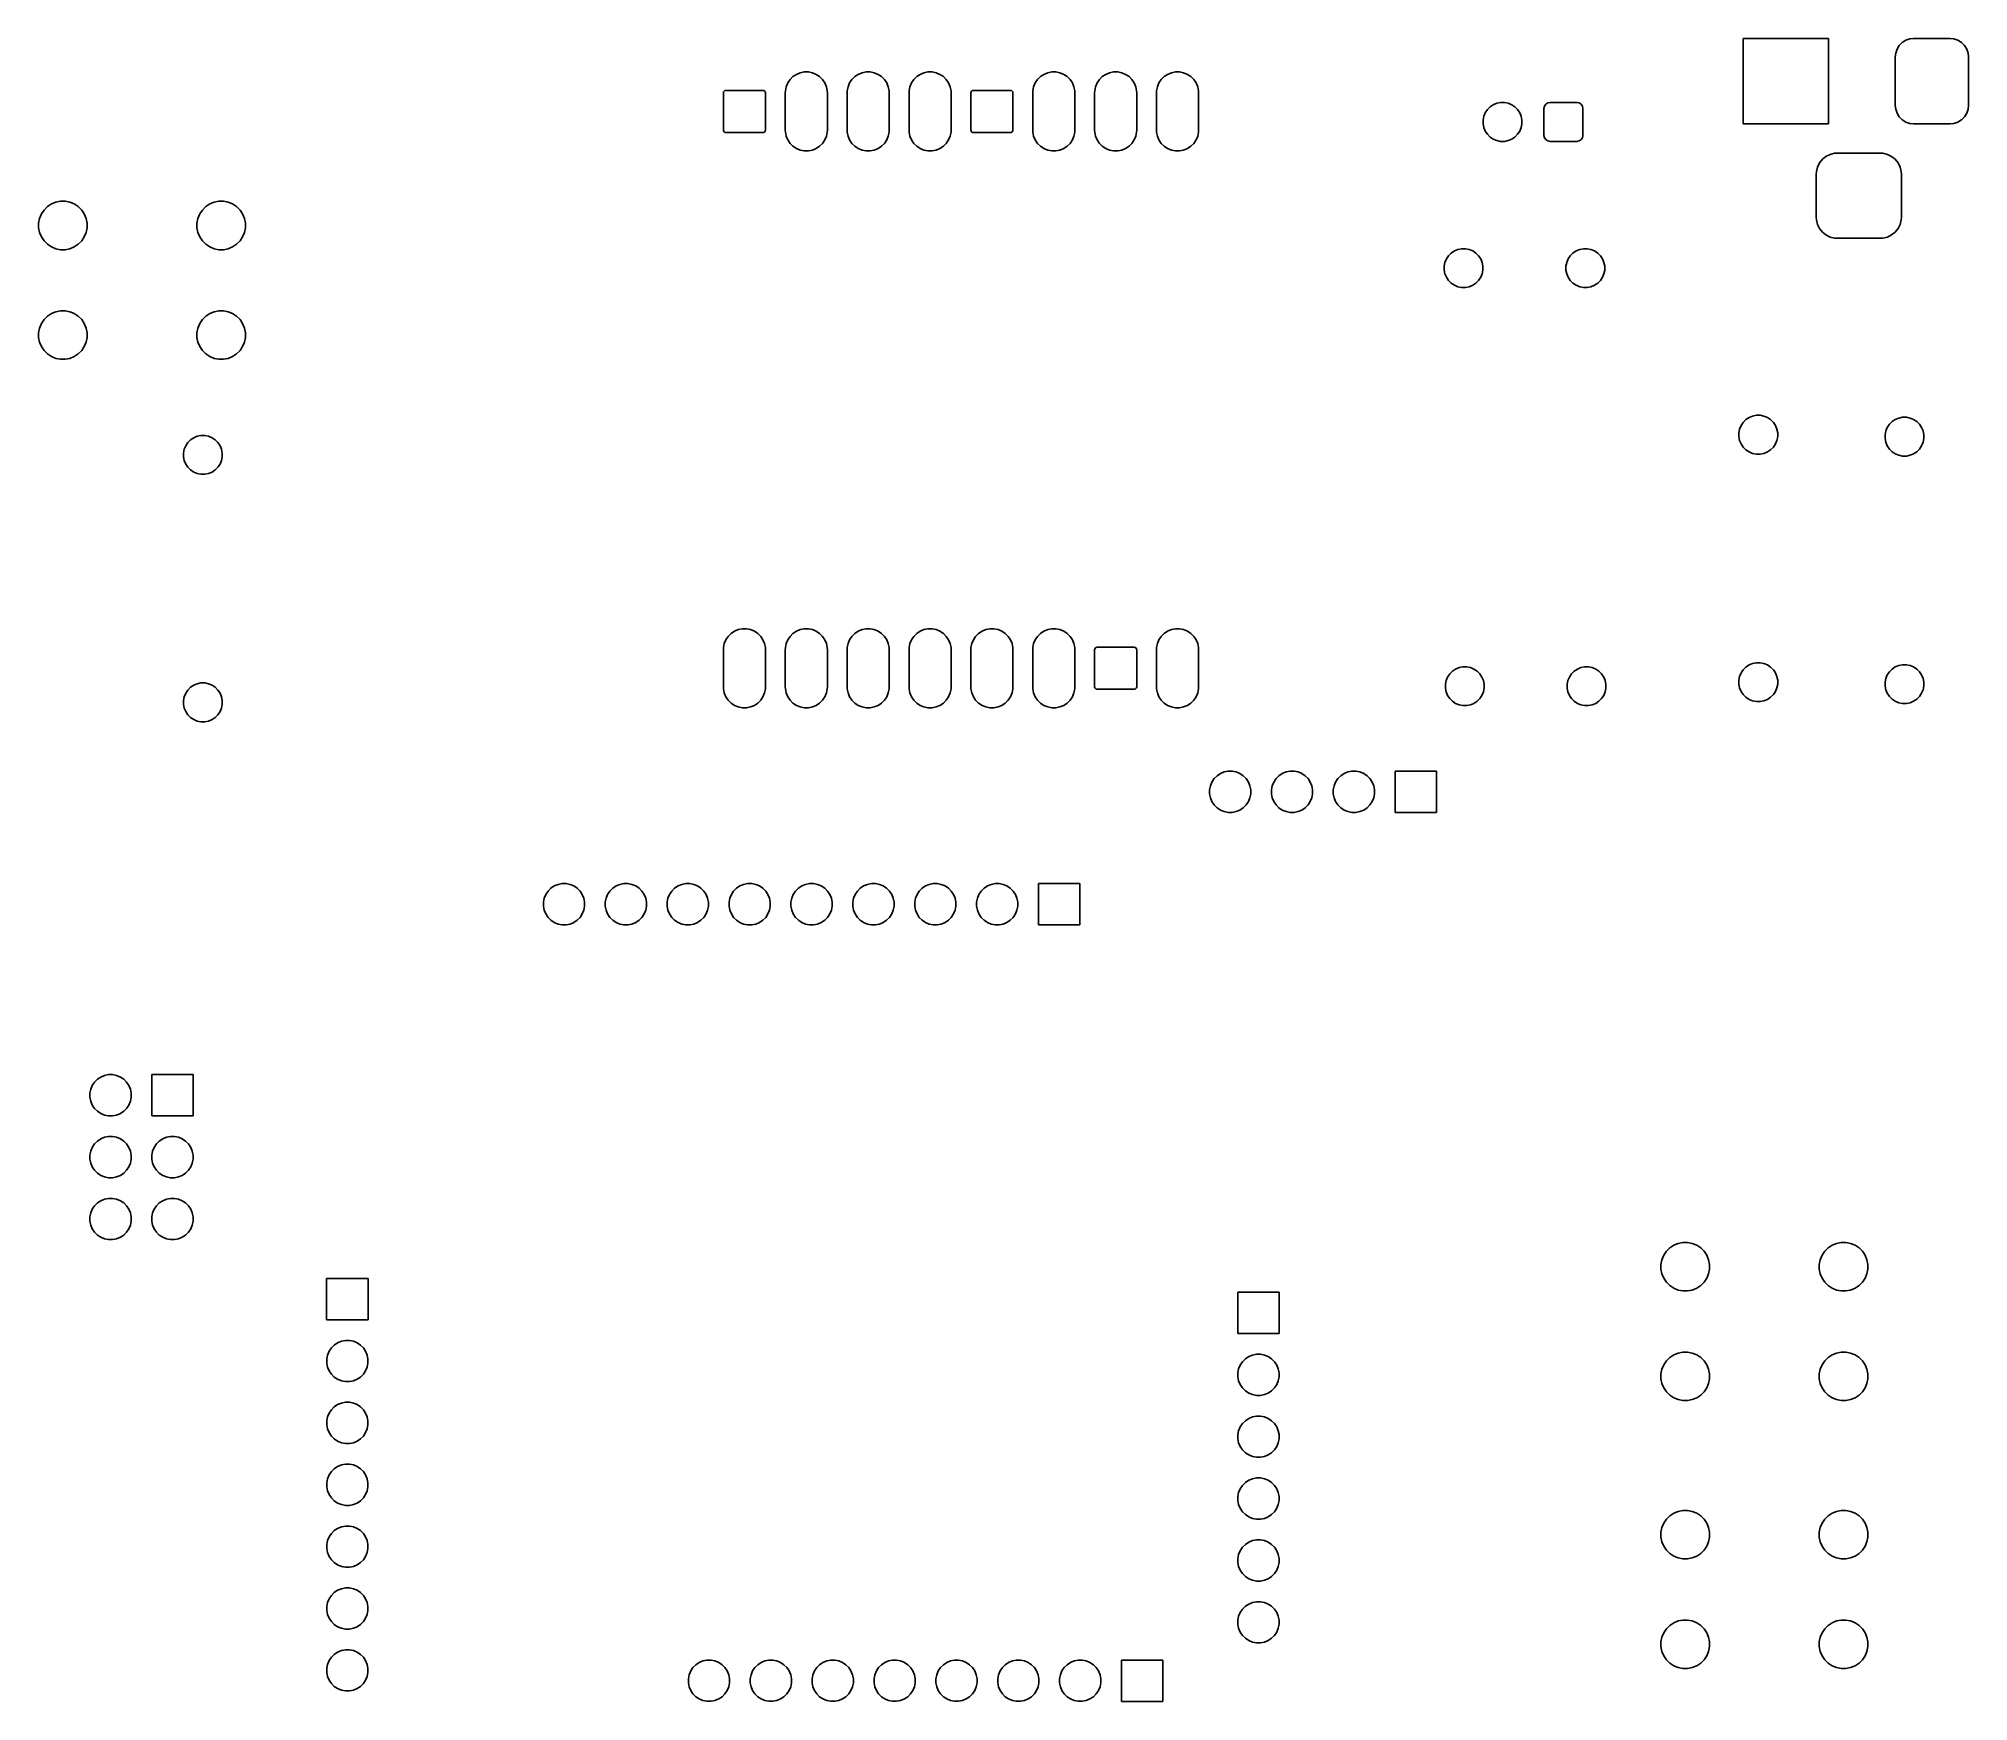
# Model space of a CAD drawing. Extents: x 51.6 to 130.8, y -155.7 to -87.4.
import ezdxf

# ---------------------------------------------------------------- set-up
doc = ezdxf.new("R2010")
doc.units = 0
doc.layers.add('BLACK', color=7, linetype='CONTINUOUS')

msp = doc.modelspace()

# ---------------------------------------------------------------- linework, layer by layer
at = {"layer": 'BLACK', "linetype": 'CONTINUOUS'}
for p, q in [((121.575, -90.9025), (121.575, -87.4025)), ((121.575, -87.4025), (125.075, -87.4025)), ((125.075, -87.4025), (125.075, -90.9025)), ((127.840495, -88.000837), (127.895269, -87.835536)), ((127.895269, -87.835536), (127.986688, -87.687323)), ((127.986688, -87.687323), (128.109823, -87.564188)), ((128.109823, -87.564188), (128.258036, -87.472769)), ((128.258036, -87.472769), (128.423337, -87.417995)), ((128.423337, -87.417995), (128.575, -87.4025)), ((128.575, -87.4025), (130.075, -87.4025)), ((130.075, -87.4025), (130.226663, -87.417995)), ((130.226663, -87.417995), (130.391964, -87.472769)), ((130.391964, -87.472769), (130.540177, -87.564188)), ((130.540177, -87.564188), (130.663312, -87.687323)), ((130.663312, -87.687323), (130.754731, -87.835536)), ((130.754731, -87.835536), (130.809505, -88.000837)), ((127.825, -88.1525), (127.840495, -88.000837)), ((127.825, -90.1525), (127.825, -88.1525)), ((130.809505, -88.000837), (130.825, -88.1525)), ((130.825, -88.1525), (130.825, -90.1525)), ((82.26016, -89.548313), (82.293204, -89.382194)), ((82.293204, -89.382194), (82.35802, -89.225713)), ((82.35802, -89.225713), (82.452119, -89.084884)), ((82.452119, -89.084884), (82.571884, -88.965119)), ((82.571884, -88.965119), (82.712713, -88.87102)), ((82.712713, -88.87102), (82.869194, -88.806204)), ((82.869194, -88.806204), (83.035313, -88.77316)), ((83.035313, -88.77316), (83.204687, -88.77316)), ((83.204687, -88.77316), (83.370806, -88.806204)), ((83.370806, -88.806204), (83.527287, -88.87102)), ((83.527287, -88.87102), (83.668116, -88.965119)), ((83.668116, -88.965119), (83.787881, -89.084884)), ((83.787881, -89.084884), (83.88198, -89.225713)), ((83.88198, -89.225713), (83.946796, -89.382194)), ((83.946796, -89.382194), (83.97984, -89.548313)), ((84.80016, -89.548313), (84.833204, -89.382194)), ((84.833204, -89.382194), (84.89802, -89.225713)), ((84.89802, -89.225713), (84.992119, -89.084884)), ((84.992119, -89.084884), (85.111884, -88.965119)), ((85.111884, -88.965119), (85.252713, -88.87102)), ((85.252713, -88.87102), (85.409194, -88.806204)), ((85.409194, -88.806204), (85.575313, -88.77316)), ((85.575313, -88.77316), (85.744687, -88.77316)), ((85.744687, -88.77316), (85.910806, -88.806204)), ((85.910806, -88.806204), (86.067287, -88.87102)), ((86.067287, -88.87102), (86.208116, -88.965119)), ((86.208116, -88.965119), (86.327881, -89.084884)), ((86.327881, -89.084884), (86.42198, -89.225713)), ((86.42198, -89.225713), (86.486796, -89.382194)), ((86.486796, -89.382194), (86.51984, -89.548313)), ((87.34016, -89.548313), (87.373204, -89.382194)), ((87.373204, -89.382194), (87.43802, -89.225713)), ((87.43802, -89.225713), (87.532119, -89.084884)), ((87.532119, -89.084884), (87.651884, -88.965119)), ((87.651884, -88.965119), (87.792713, -88.87102)), ((87.792713, -88.87102), (87.949194, -88.806204)), ((87.949194, -88.806204), (88.115313, -88.77316)), ((88.115313, -88.77316), (88.284687, -88.77316)), ((88.284687, -88.77316), (88.450806, -88.806204)), ((88.450806, -88.806204), (88.607287, -88.87102)), ((88.607287, -88.87102), (88.748116, -88.965119)), ((88.748116, -88.965119), (88.867881, -89.084884)), ((88.867881, -89.084884), (88.96198, -89.225713)), ((88.96198, -89.225713), (89.026796, -89.382194)), ((89.026796, -89.382194), (89.05984, -89.548313)), ((92.42016, -89.548313), (92.453204, -89.382194)), ((92.453204, -89.382194), (92.51802, -89.225713)), ((92.51802, -89.225713), (92.612119, -89.084884)), ((92.612119, -89.084884), (92.731884, -88.965119)), ((92.731884, -88.965119), (92.872713, -88.87102)), ((92.872713, -88.87102), (93.029194, -88.806204)), ((93.029194, -88.806204), (93.195313, -88.77316)), ((93.195313, -88.77316), (93.364687, -88.77316)), ((93.364687, -88.77316), (93.530806, -88.806204)), ((93.530806, -88.806204), (93.687287, -88.87102)), ((93.687287, -88.87102), (93.828116, -88.965119)), ((93.828116, -88.965119), (93.947881, -89.084884)), ((93.947881, -89.084884), (94.04198, -89.225713)), ((94.04198, -89.225713), (94.106796, -89.382194)), ((94.106796, -89.382194), (94.13984, -89.548313)), ((94.96016, -89.548313), (94.993204, -89.382194)), ((94.993204, -89.382194), (95.05802, -89.225713)), ((95.05802, -89.225713), (95.152119, -89.084884)), ((95.152119, -89.084884), (95.271884, -88.965119)), ((95.271884, -88.965119), (95.412713, -88.87102)), ((95.412713, -88.87102), (95.569194, -88.806204)), ((95.569194, -88.806204), (95.735313, -88.77316)), ((95.735313, -88.77316), (95.904687, -88.77316)), ((95.904687, -88.77316), (96.070806, -88.806204)), ((96.070806, -88.806204), (96.227287, -88.87102)), ((96.227287, -88.87102), (96.368116, -88.965119)), ((96.368116, -88.965119), (96.487881, -89.084884)), ((96.487881, -89.084884), (96.58198, -89.225713)), ((96.58198, -89.225713), (96.646796, -89.382194)), ((96.646796, -89.382194), (96.67984, -89.548313)), ((97.50016, -89.548313), (97.533204, -89.382194)), ((97.533204, -89.382194), (97.59802, -89.225713)), ((97.59802, -89.225713), (97.692119, -89.084884)), ((97.692119, -89.084884), (97.811884, -88.965119)), ((97.811884, -88.965119), (97.952713, -88.87102)), ((97.952713, -88.87102), (98.109194, -88.806204)), ((98.109194, -88.806204), (98.275313, -88.77316)), ((98.275313, -88.77316), (98.444687, -88.77316)), ((98.444687, -88.77316), (98.610806, -88.806204)), ((98.610806, -88.806204), (98.767287, -88.87102)), ((98.767287, -88.87102), (98.908116, -88.965119)), ((98.908116, -88.965119), (99.027881, -89.084884)), ((99.027881, -89.084884), (99.12198, -89.225713)), ((99.12198, -89.225713), (99.186796, -89.382194)), ((99.186796, -89.382194), (99.21984, -89.548313)), ((79.716, -89.633), (79.723764, -89.593966)), ((79.716, -91.157), (79.716, -89.633)), ((79.723764, -89.593966), (79.745875, -89.560875)), ((79.745875, -89.560875), (79.778966, -89.538764)), ((79.778966, -89.538764), (79.818, -89.531)), ((79.818, -89.531), (81.342, -89.531)), ((81.342, -89.531), (81.381034, -89.538764)), ((81.381034, -89.538764), (81.414125, -89.560875)), ((81.414125, -89.560875), (81.436236, -89.593966)), ((81.436236, -89.593966), (81.444, -89.633)), ((81.444, -89.633), (81.444, -91.157)), ((82.256, -89.633), (82.26016, -89.548313)), ((82.256, -91.157), (82.256, -89.633)), ((83.97984, -89.548313), (83.984, -89.633)), ((83.984, -89.633), (83.984, -91.157)), ((84.796, -89.633), (84.80016, -89.548313)), ((84.796, -91.157), (84.796, -89.633)), ((86.51984, -89.548313), (86.524, -89.633)), ((86.524, -89.633), (86.524, -91.157)), ((87.336, -89.633), (87.34016, -89.548313)), ((87.336, -91.157), (87.336, -89.633)), ((89.05984, -89.548313), (89.064, -89.633)), ((89.064, -89.633), (89.064, -91.157)), ((89.876, -89.633), (89.883764, -89.593966)), ((89.876, -91.157), (89.876, -89.633)), ((89.883764, -89.593966), (89.905875, -89.560875)), ((89.905875, -89.560875), (89.938966, -89.538764)), ((89.938966, -89.538764), (89.978, -89.531)), ((89.978, -89.531), (91.502, -89.531)), ((91.502, -89.531), (91.541034, -89.538764)), ((91.541034, -89.538764), (91.574125, -89.560875)), ((91.574125, -89.560875), (91.596236, -89.593966)), ((91.596236, -89.593966), (91.604, -89.633)), ((91.604, -89.633), (91.604, -91.157)), ((92.416, -89.633), (92.42016, -89.548313)), ((92.416, -91.157), (92.416, -89.633)), ((94.13984, -89.548313), (94.144, -89.633)), ((94.144, -89.633), (94.144, -91.157)), ((94.956, -89.633), (94.96016, -89.548313)), ((94.956, -91.157), (94.956, -89.633)), ((96.67984, -89.548313), (96.684, -89.633)), ((96.684, -89.633), (96.684, -91.157)), ((97.496, -89.633), (97.50016, -89.548313)), ((97.496, -91.157), (97.496, -89.633)), ((99.21984, -89.548313), (99.224, -89.633)), ((99.224, -89.633), (99.224, -91.157)), ((111.081592, -90.317485), (111.192485, -90.206592)), ((111.192485, -90.206592), (111.322883, -90.119463)), ((111.322883, -90.119463), (111.467772, -90.059448)), ((111.467772, -90.059448), (111.621586, -90.028852)), ((111.621586, -90.028852), (111.778414, -90.028852)), ((111.778414, -90.028852), (111.932228, -90.059448)), ((111.932228, -90.059448), (112.077117, -90.119463)), ((112.077117, -90.119463), (112.207515, -90.206592)), ((112.207515, -90.206592), (112.318408, -90.317485)), ((113.4, -90.275), (113.41903, -90.179329)), ((113.4, -91.375), (113.4, -90.275)), ((113.41903, -90.179329), (113.473223, -90.098223)), ((113.473223, -90.098223), (113.554329, -90.04403)), ((113.554329, -90.04403), (113.65, -90.025)), ((113.65, -90.025), (114.75, -90.025)), ((114.75, -90.025), (114.845671, -90.04403)), ((114.845671, -90.04403), (114.926777, -90.098223)), ((114.926777, -90.098223), (114.98097, -90.179329)), ((114.98097, -90.179329), (115, -90.275)), ((115, -90.275), (115, -91.375)), ((127.840495, -90.304163), (127.825, -90.1525)), ((127.895269, -90.469464), (127.840495, -90.304163)), ((130.809505, -90.304163), (130.754731, -90.469464)), ((130.825, -90.1525), (130.809505, -90.304163)), ((110.903852, -90.746586), (110.934448, -90.592772)), ((110.903852, -90.903414), (110.903852, -90.746586)), ((110.934448, -91.057228), (110.903852, -90.903414)), ((110.934448, -90.592772), (110.994463, -90.447883)), ((110.994463, -91.202117), (110.934448, -91.057228)), ((110.994463, -90.447883), (111.081592, -90.317485)), ((112.318408, -90.317485), (112.405537, -90.447883)), ((112.405537, -90.447883), (112.465552, -90.592772)), ((112.465552, -91.057228), (112.405537, -91.202117)), ((112.465552, -90.592772), (112.496148, -90.746586)), ((112.496148, -90.903414), (112.465552, -91.057228)), ((112.496148, -90.746586), (112.496148, -90.903414)), ((125.075, -90.9025), (121.575, -90.9025)), ((127.986688, -90.617677), (127.895269, -90.469464)), ((128.109823, -90.740812), (127.986688, -90.617677)), ((128.258036, -90.832231), (128.109823, -90.740812)), ((128.423337, -90.887005), (128.258036, -90.832231)), ((128.575, -90.9025), (128.423337, -90.887005)), ((130.075, -90.9025), (128.575, -90.9025)), ((130.226663, -90.887005), (130.075, -90.9025)), ((130.391964, -90.832231), (130.226663, -90.887005)), ((130.540177, -90.740812), (130.391964, -90.832231)), ((130.663312, -90.617677), (130.540177, -90.740812)), ((130.754731, -90.469464), (130.663312, -90.617677)), ((79.723764, -91.196034), (79.716, -91.157)), ((79.745875, -91.229125), (79.723764, -91.196034)), ((79.778966, -91.251236), (79.745875, -91.229125)), ((79.818, -91.259), (79.778966, -91.251236)), ((81.342, -91.259), (79.818, -91.259)), ((81.381034, -91.251236), (81.342, -91.259)), ((81.414125, -91.229125), (81.381034, -91.251236)), ((81.436236, -91.196034), (81.414125, -91.229125)), ((81.444, -91.157), (81.436236, -91.196034)), ((82.26016, -91.241687), (82.256, -91.157)), ((82.293204, -91.407806), (82.26016, -91.241687)), ((82.35802, -91.564287), (82.293204, -91.407806)), ((82.452119, -91.705116), (82.35802, -91.564287)), ((82.571884, -91.824881), (82.452119, -91.705116)), ((82.712713, -91.91898), (82.571884, -91.824881)), ((83.668116, -91.824881), (83.527287, -91.91898)), ((83.787881, -91.705116), (83.668116, -91.824881)), ((83.88198, -91.564287), (83.787881, -91.705116)), ((83.946796, -91.407806), (83.88198, -91.564287)), ((83.97984, -91.241687), (83.946796, -91.407806)), ((83.984, -91.157), (83.97984, -91.241687)), ((84.80016, -91.241687), (84.796, -91.157)), ((84.833204, -91.407806), (84.80016, -91.241687)), ((84.89802, -91.564287), (84.833204, -91.407806)), ((84.992119, -91.705116), (84.89802, -91.564287)), ((85.111884, -91.824881), (84.992119, -91.705116)), ((85.252713, -91.91898), (85.111884, -91.824881)), ((86.208116, -91.824881), (86.067287, -91.91898)), ((86.327881, -91.705116), (86.208116, -91.824881)), ((86.42198, -91.564287), (86.327881, -91.705116)), ((86.486796, -91.407806), (86.42198, -91.564287)), ((86.51984, -91.241687), (86.486796, -91.407806)), ((86.524, -91.157), (86.51984, -91.241687)), ((87.34016, -91.241687), (87.336, -91.157)), ((87.373204, -91.407806), (87.34016, -91.241687)), ((87.43802, -91.564287), (87.373204, -91.407806)), ((87.532119, -91.705116), (87.43802, -91.564287)), ((87.651884, -91.824881), (87.532119, -91.705116)), ((87.792713, -91.91898), (87.651884, -91.824881)), ((88.748116, -91.824881), (88.607287, -91.91898)), ((88.867881, -91.705116), (88.748116, -91.824881)), ((88.96198, -91.564287), (88.867881, -91.705116)), ((89.026796, -91.407806), (88.96198, -91.564287)), ((89.05984, -91.241687), (89.026796, -91.407806)), ((89.064, -91.157), (89.05984, -91.241687)), ((89.883764, -91.196034), (89.876, -91.157)), ((89.905875, -91.229125), (89.883764, -91.196034)), ((89.938966, -91.251236), (89.905875, -91.229125)), ((89.978, -91.259), (89.938966, -91.251236)), ((91.502, -91.259), (89.978, -91.259)), ((91.541034, -91.251236), (91.502, -91.259)), ((91.574125, -91.229125), (91.541034, -91.251236)), ((91.596236, -91.196034), (91.574125, -91.229125)), ((91.604, -91.157), (91.596236, -91.196034)), ((92.42016, -91.241687), (92.416, -91.157)), ((92.453204, -91.407806), (92.42016, -91.241687)), ((92.51802, -91.564287), (92.453204, -91.407806)), ((92.612119, -91.705116), (92.51802, -91.564287)), ((92.731884, -91.824881), (92.612119, -91.705116)), ((92.872713, -91.91898), (92.731884, -91.824881)), ((93.828116, -91.824881), (93.687287, -91.91898)), ((93.947881, -91.705116), (93.828116, -91.824881)), ((94.04198, -91.564287), (93.947881, -91.705116)), ((94.106796, -91.407806), (94.04198, -91.564287)), ((94.13984, -91.241687), (94.106796, -91.407806)), ((94.144, -91.157), (94.13984, -91.241687)), ((94.96016, -91.241687), (94.956, -91.157)), ((94.993204, -91.407806), (94.96016, -91.241687)), ((95.05802, -91.564287), (94.993204, -91.407806)), ((95.152119, -91.705116), (95.05802, -91.564287)), ((95.271884, -91.824881), (95.152119, -91.705116)), ((95.412713, -91.91898), (95.271884, -91.824881)), ((96.368116, -91.824881), (96.227287, -91.91898)), ((96.487881, -91.705116), (96.368116, -91.824881)), ((96.58198, -91.564287), (96.487881, -91.705116)), ((96.646796, -91.407806), (96.58198, -91.564287)), ((96.67984, -91.241687), (96.646796, -91.407806)), ((96.684, -91.157), (96.67984, -91.241687)), ((97.50016, -91.241687), (97.496, -91.157)), ((97.533204, -91.407806), (97.50016, -91.241687)), ((97.59802, -91.564287), (97.533204, -91.407806)), ((97.692119, -91.705116), (97.59802, -91.564287)), ((97.811884, -91.824881), (97.692119, -91.705116)), ((97.952713, -91.91898), (97.811884, -91.824881)), ((98.908116, -91.824881), (98.767287, -91.91898)), ((99.027881, -91.705116), (98.908116, -91.824881)), ((99.12198, -91.564287), (99.027881, -91.705116)), ((99.186796, -91.407806), (99.12198, -91.564287)), ((99.21984, -91.241687), (99.186796, -91.407806)), ((99.224, -91.157), (99.21984, -91.241687)), ((111.081592, -91.332515), (110.994463, -91.202117)), ((111.192485, -91.443408), (111.081592, -91.332515)), ((111.322883, -91.530537), (111.192485, -91.443408)), ((111.467772, -91.590552), (111.322883, -91.530537)), ((111.621586, -91.621148), (111.467772, -91.590552)), ((111.778414, -91.621148), (111.621586, -91.621148)), ((111.932228, -91.590552), (111.778414, -91.621148)), ((112.077117, -91.530537), (111.932228, -91.590552)), ((112.207515, -91.443408), (112.077117, -91.530537)), ((112.318408, -91.332515), (112.207515, -91.443408)), ((112.405537, -91.202117), (112.318408, -91.332515)), ((113.41903, -91.470671), (113.4, -91.375)), ((113.473223, -91.551777), (113.41903, -91.470671)), ((113.554329, -91.60597), (113.473223, -91.551777)), ((113.65, -91.625), (113.554329, -91.60597)), ((114.75, -91.625), (113.65, -91.625)), ((114.845671, -91.60597), (114.75, -91.625)), ((114.926777, -91.551777), (114.845671, -91.60597)), ((114.98097, -91.470671), (114.926777, -91.551777)), ((115, -91.375), (114.98097, -91.470671)), ((82.869194, -91.983796), (82.712713, -91.91898)), ((83.035313, -92.01684), (82.869194, -91.983796)), ((83.204687, -92.01684), (83.035313, -92.01684)), ((83.370806, -91.983796), (83.204687, -92.01684)), ((83.527287, -91.91898), (83.370806, -91.983796)), ((85.409194, -91.983796), (85.252713, -91.91898)), ((85.575313, -92.01684), (85.409194, -91.983796)), ((85.744687, -92.01684), (85.575313, -92.01684)), ((85.910806, -91.983796), (85.744687, -92.01684)), ((86.067287, -91.91898), (85.910806, -91.983796)), ((87.949194, -91.983796), (87.792713, -91.91898)), ((88.115313, -92.01684), (87.949194, -91.983796)), ((88.284687, -92.01684), (88.115313, -92.01684)), ((88.450806, -91.983796), (88.284687, -92.01684)), ((88.607287, -91.91898), (88.450806, -91.983796)), ((93.029194, -91.983796), (92.872713, -91.91898)), ((93.195313, -92.01684), (93.029194, -91.983796)), ((93.364687, -92.01684), (93.195313, -92.01684)), ((93.530806, -91.983796), (93.364687, -92.01684)), ((93.687287, -91.91898), (93.530806, -91.983796)), ((95.569194, -91.983796), (95.412713, -91.91898)), ((95.735313, -92.01684), (95.569194, -91.983796)), ((95.904687, -92.01684), (95.735313, -92.01684)), ((96.070806, -91.983796), (95.904687, -92.01684)), ((96.227287, -91.91898), (96.070806, -91.983796)), ((98.109194, -91.983796), (97.952713, -91.91898)), ((98.275313, -92.01684), (98.109194, -91.983796)), ((98.444687, -92.01684), (98.275313, -92.01684)), ((98.610806, -91.983796), (98.444687, -92.01684)), ((98.767287, -91.91898), (98.610806, -91.983796)), ((124.58301, -92.859375), (124.628673, -92.675759)), ((124.628673, -92.675759), (124.712741, -92.506253)), ((124.712741, -92.506253), (124.831282, -92.358782)), ((124.831282, -92.358782), (124.978753, -92.240241)), ((124.978753, -92.240241), (125.148259, -92.156173)), ((125.148259, -92.156173), (125.331875, -92.11051)), ((125.331875, -92.11051), (125.45, -92.1025)), ((125.45, -92.1025), (127.2, -92.1025)), ((127.2, -92.1025), (127.318125, -92.11051)), ((127.318125, -92.11051), (127.501741, -92.156173)), ((127.501741, -92.156173), (127.671247, -92.240241)), ((127.671247, -92.240241), (127.818718, -92.358782)), ((127.818718, -92.358782), (127.937259, -92.506253)), ((127.937259, -92.506253), (128.021327, -92.675759)), ((128.021327, -92.675759), (128.06699, -92.859375)), ((124.575, -92.9775), (124.58301, -92.859375)), ((124.575, -94.7275), (124.575, -92.9775)), ((128.06699, -92.859375), (128.075, -92.9775)), ((128.075, -92.9775), (128.075, -94.7275)), ((51.965607, -94.30199), (52.128603, -94.193079)), ((52.128603, -94.193079), (52.309715, -94.11806)), ((52.309715, -94.11806), (52.501983, -94.079815)), ((52.501983, -94.079815), (52.698017, -94.079815)), ((52.698017, -94.079815), (52.890285, -94.11806)), ((52.890285, -94.11806), (53.071397, -94.193079)), ((53.071397, -94.193079), (53.234393, -94.30199)), ((58.465607, -94.30199), (58.628603, -94.193079)), ((58.628603, -94.193079), (58.809715, -94.11806)), ((58.809715, -94.11806), (59.001983, -94.079815)), ((59.001983, -94.079815), (59.198017, -94.079815)), ((59.198017, -94.079815), (59.390285, -94.11806)), ((59.390285, -94.11806), (59.571397, -94.193079)), ((59.571397, -94.193079), (59.734393, -94.30199)), ((51.604815, -94.976983), (51.64306, -94.784715)), ((51.604815, -95.173017), (51.604815, -94.976983)), ((51.64306, -94.784715), (51.718079, -94.603603)), ((51.718079, -94.603603), (51.82699, -94.440607)), ((51.82699, -94.440607), (51.965607, -94.30199)), ((53.234393, -94.30199), (53.37301, -94.440607)), ((53.37301, -94.440607), (53.481921, -94.603603)), ((53.481921, -94.603603), (53.55694, -94.784715)), ((53.55694, -94.784715), (53.595185, -94.976983)), ((53.595185, -94.976983), (53.595185, -95.173017)), ((58.104815, -94.976983), (58.14306, -94.784715)), ((58.104815, -95.173017), (58.104815, -94.976983)), ((58.14306, -94.784715), (58.218079, -94.603603)), ((58.218079, -94.603603), (58.32699, -94.440607)), ((58.32699, -94.440607), (58.465607, -94.30199)), ((59.734393, -94.30199), (59.87301, -94.440607)), ((59.87301, -94.440607), (59.981921, -94.603603)), ((59.981921, -94.603603), (60.05694, -94.784715)), ((60.05694, -94.784715), (60.095185, -94.976983)), ((60.095185, -94.976983), (60.095185, -95.173017)), ((124.58301, -94.845625), (124.575, -94.7275)), ((124.628673, -95.029241), (124.58301, -94.845625)), ((124.712741, -95.198747), (124.628673, -95.029241)), ((128.021327, -95.029241), (127.937259, -95.198747)), ((128.06699, -94.845625), (128.021327, -95.029241)), ((128.075, -94.7275), (128.06699, -94.845625)), ((51.64306, -95.365285), (51.604815, -95.173017)), ((51.718079, -95.546397), (51.64306, -95.365285)), ((51.82699, -95.709393), (51.718079, -95.546397)), ((51.965607, -95.84801), (51.82699, -95.709393)), ((52.128603, -95.956921), (51.965607, -95.84801)), ((53.234393, -95.84801), (53.071397, -95.956921)), ((53.37301, -95.709393), (53.234393, -95.84801)), ((53.481921, -95.546397), (53.37301, -95.709393)), ((53.55694, -95.365285), (53.481921, -95.546397)), ((53.595185, -95.173017), (53.55694, -95.365285)), ((58.14306, -95.365285), (58.104815, -95.173017)), ((58.218079, -95.546397), (58.14306, -95.365285)), ((58.32699, -95.709393), (58.218079, -95.546397)), ((58.465607, -95.84801), (58.32699, -95.709393)), ((58.628603, -95.956921), (58.465607, -95.84801)), ((59.734393, -95.84801), (59.571397, -95.956921)), ((59.87301, -95.709393), (59.734393, -95.84801)), ((59.981921, -95.546397), (59.87301, -95.709393)), ((60.05694, -95.365285), (59.981921, -95.546397)), ((60.095185, -95.173017), (60.05694, -95.365285)), ((124.831282, -95.346218), (124.712741, -95.198747)), ((124.978753, -95.464759), (124.831282, -95.346218)), ((125.148259, -95.548827), (124.978753, -95.464759)), ((125.331875, -95.59449), (125.148259, -95.548827)), ((125.45, -95.6025), (125.331875, -95.59449)), ((127.2, -95.6025), (125.45, -95.6025)), ((127.318125, -95.59449), (127.2, -95.6025)), ((127.501741, -95.548827), (127.318125, -95.59449)), ((127.671247, -95.464759), (127.501741, -95.548827)), ((127.818718, -95.346218), (127.671247, -95.464759)), ((127.937259, -95.198747), (127.818718, -95.346218)), ((52.309715, -96.03194), (52.128603, -95.956921)), ((52.501983, -96.070185), (52.309715, -96.03194)), ((52.698017, -96.070185), (52.501983, -96.070185)), ((52.890285, -96.03194), (52.698017, -96.070185)), ((53.071397, -95.956921), (52.890285, -96.03194)), ((58.809715, -96.03194), (58.628603, -95.956921)), ((59.001983, -96.070185), (58.809715, -96.03194)), ((59.198017, -96.070185), (59.001983, -96.070185)), ((59.390285, -96.03194), (59.198017, -96.070185)), ((59.571397, -95.956921), (59.390285, -96.03194)), ((109.303852, -96.746586), (109.334448, -96.592772)), ((109.334448, -96.592772), (109.394463, -96.447883)), ((109.394463, -96.447883), (109.481592, -96.317485)), ((109.481592, -96.317485), (109.592485, -96.206592)), ((109.592485, -96.206592), (109.722883, -96.119463)), ((109.722883, -96.119463), (109.867772, -96.059448)), ((109.867772, -96.059448), (110.021586, -96.028852)), ((110.021586, -96.028852), (110.178414, -96.028852)), ((110.178414, -96.028852), (110.332228, -96.059448)), ((110.332228, -96.059448), (110.477117, -96.119463)), ((110.477117, -96.119463), (110.607515, -96.206592)), ((110.607515, -96.206592), (110.718408, -96.317485)), ((110.718408, -96.317485), (110.805537, -96.447883)), ((110.805537, -96.447883), (110.865552, -96.592772)), ((110.865552, -96.592772), (110.896148, -96.746586)), ((114.303852, -96.746586), (114.334448, -96.592772)), ((114.334448, -96.592772), (114.394463, -96.447883)), ((114.394463, -96.447883), (114.481592, -96.317485)), ((114.481592, -96.317485), (114.592485, -96.206592)), ((114.592485, -96.206592), (114.722883, -96.119463)), ((114.722883, -96.119463), (114.867772, -96.059448)), ((114.867772, -96.059448), (115.021586, -96.028852)), ((115.021586, -96.028852), (115.178414, -96.028852)), ((115.178414, -96.028852), (115.332228, -96.059448)), ((115.332228, -96.059448), (115.477117, -96.119463)), ((115.477117, -96.119463), (115.607515, -96.206592)), ((115.607515, -96.206592), (115.718408, -96.317485)), ((115.718408, -96.317485), (115.805537, -96.447883)), ((115.805537, -96.447883), (115.865552, -96.592772)), ((115.865552, -96.592772), (115.896148, -96.746586)), ((109.303852, -96.903414), (109.303852, -96.746586)), ((109.334448, -97.057228), (109.303852, -96.903414)), ((109.394463, -97.202117), (109.334448, -97.057228)), ((109.481592, -97.332515), (109.394463, -97.202117)), ((109.592485, -97.443408), (109.481592, -97.332515)), ((110.718408, -97.332515), (110.607515, -97.443408)), ((110.805537, -97.202117), (110.718408, -97.332515)), ((110.865552, -97.057228), (110.805537, -97.202117)), ((110.896148, -96.903414), (110.865552, -97.057228)), ((110.896148, -96.746586), (110.896148, -96.903414)), ((114.303852, -96.903414), (114.303852, -96.746586)), ((114.334448, -97.057228), (114.303852, -96.903414)), ((114.394463, -97.202117), (114.334448, -97.057228)), ((114.481592, -97.332515), (114.394463, -97.202117)), ((114.592485, -97.443408), (114.481592, -97.332515)), ((115.718408, -97.332515), (115.607515, -97.443408)), ((115.805537, -97.202117), (115.718408, -97.332515)), ((115.865552, -97.057228), (115.805537, -97.202117)), ((115.896148, -96.903414), (115.865552, -97.057228)), ((115.896148, -96.746586), (115.896148, -96.903414)), ((109.722883, -97.530537), (109.592485, -97.443408)), ((109.867772, -97.590552), (109.722883, -97.530537)), ((110.021586, -97.621148), (109.867772, -97.590552)), ((110.178414, -97.621148), (110.021586, -97.621148)), ((110.332228, -97.590552), (110.178414, -97.621148)), ((110.477117, -97.530537), (110.332228, -97.590552)), ((110.607515, -97.443408), (110.477117, -97.530537)), ((114.722883, -97.530537), (114.592485, -97.443408)), ((114.867772, -97.590552), (114.722883, -97.530537)), ((115.021586, -97.621148), (114.867772, -97.590552)), ((115.178414, -97.621148), (115.021586, -97.621148)), ((115.332228, -97.590552), (115.178414, -97.621148)), ((115.477117, -97.530537), (115.332228, -97.590552)), ((115.607515, -97.443408), (115.477117, -97.530537)), ((51.718079, -99.103603), (51.82699, -98.940607)), ((51.82699, -98.940607), (51.965607, -98.80199)), ((51.965607, -98.80199), (52.128603, -98.693079)), ((52.128603, -98.693079), (52.309715, -98.61806)), ((52.309715, -98.61806), (52.501983, -98.579815)), ((52.501983, -98.579815), (52.698017, -98.579815)), ((52.698017, -98.579815), (52.890285, -98.61806)), ((52.890285, -98.61806), (53.071397, -98.693079)), ((53.071397, -98.693079), (53.234393, -98.80199)), ((53.234393, -98.80199), (53.37301, -98.940607)), ((53.37301, -98.940607), (53.481921, -99.103603)), ((58.218079, -99.103603), (58.32699, -98.940607)), ((58.32699, -98.940607), (58.465607, -98.80199)), ((58.465607, -98.80199), (58.628603, -98.693079)), ((58.628603, -98.693079), (58.809715, -98.61806)), ((58.809715, -98.61806), (59.001983, -98.579815)), ((59.001983, -98.579815), (59.198017, -98.579815)), ((59.198017, -98.579815), (59.390285, -98.61806)), ((59.390285, -98.61806), (59.571397, -98.693079)), ((59.571397, -98.693079), (59.734393, -98.80199)), ((59.734393, -98.80199), (59.87301, -98.940607)), ((59.87301, -98.940607), (59.981921, -99.103603)), ((51.604815, -99.476983), (51.64306, -99.284715)), ((51.604815, -99.673017), (51.604815, -99.476983)), ((51.64306, -99.865285), (51.604815, -99.673017)), ((51.64306, -99.284715), (51.718079, -99.103603)), ((53.481921, -99.103603), (53.55694, -99.284715)), ((53.55694, -99.284715), (53.595185, -99.476983)), ((53.595185, -99.673017), (53.55694, -99.865285)), ((53.595185, -99.476983), (53.595185, -99.673017)), ((58.104815, -99.476983), (58.14306, -99.284715)), ((58.104815, -99.673017), (58.104815, -99.476983)), ((58.14306, -99.865285), (58.104815, -99.673017)), ((58.14306, -99.284715), (58.218079, -99.103603)), ((59.981921, -99.103603), (60.05694, -99.284715)), ((60.05694, -99.284715), (60.095185, -99.476983)), ((60.095185, -99.673017), (60.05694, -99.865285)), ((60.095185, -99.476983), (60.095185, -99.673017)), ((51.718079, -100.046397), (51.64306, -99.865285)), ((51.82699, -100.209393), (51.718079, -100.046397)), ((51.965607, -100.34801), (51.82699, -100.209393)), ((52.128603, -100.456921), (51.965607, -100.34801)), ((52.309715, -100.53194), (52.128603, -100.456921)), ((52.501983, -100.570185), (52.309715, -100.53194)), ((52.698017, -100.570185), (52.501983, -100.570185)), ((52.890285, -100.53194), (52.698017, -100.570185)), ((53.071397, -100.456921), (52.890285, -100.53194)), ((53.234393, -100.34801), (53.071397, -100.456921)), ((53.37301, -100.209393), (53.234393, -100.34801)), ((53.481921, -100.046397), (53.37301, -100.209393)), ((53.55694, -99.865285), (53.481921, -100.046397)), ((58.218079, -100.046397), (58.14306, -99.865285)), ((58.32699, -100.209393), (58.218079, -100.046397)), ((58.465607, -100.34801), (58.32699, -100.209393)), ((58.628603, -100.456921), (58.465607, -100.34801)), ((58.809715, -100.53194), (58.628603, -100.456921)), ((59.001983, -100.570185), (58.809715, -100.53194)), ((59.198017, -100.570185), (59.001983, -100.570185)), ((59.390285, -100.53194), (59.198017, -100.570185)), ((59.571397, -100.456921), (59.390285, -100.53194)), ((59.734393, -100.34801), (59.571397, -100.456921)), ((59.87301, -100.209393), (59.734393, -100.34801)), ((59.981921, -100.046397), (59.87301, -100.209393)), ((60.05694, -99.865285), (59.981921, -100.046397)), ((121.692485, -103.046592), (121.822883, -102.959463)), ((121.822883, -102.959463), (121.967772, -102.899448)), ((121.967772, -102.899448), (122.121586, -102.868852)), ((122.121586, -102.868852), (122.278414, -102.868852)), ((122.278414, -102.868852), (122.432228, -102.899448)), ((122.432228, -102.899448), (122.577117, -102.959463)), ((122.577117, -102.959463), (122.707515, -103.046592)), ((127.822883, -103.039463), (127.967772, -102.979448)), ((127.967772, -102.979448), (128.121586, -102.948852)), ((128.121586, -102.948852), (128.278414, -102.948852)), ((128.278414, -102.948852), (128.432228, -102.979448)), ((128.432228, -102.979448), (128.577117, -103.039463)), ((57.972883, -103.789463), (58.117772, -103.729448)), ((58.117772, -103.729448), (58.271586, -103.698852)), ((58.271586, -103.698852), (58.428414, -103.698852)), ((58.428414, -103.698852), (58.582228, -103.729448)), ((58.582228, -103.729448), (58.727117, -103.789463)), ((121.403852, -103.586586), (121.434448, -103.432772)), ((121.403852, -103.743414), (121.403852, -103.586586)), ((121.434448, -103.897228), (121.403852, -103.743414)), ((121.434448, -103.432772), (121.494463, -103.287883)), ((121.494463, -103.287883), (121.581592, -103.157485)), ((121.581592, -103.157485), (121.692485, -103.046592)), ((122.707515, -103.046592), (122.818408, -103.157485)), ((122.818408, -103.157485), (122.905537, -103.287883)), ((122.905537, -103.287883), (122.965552, -103.432772)), ((122.965552, -103.432772), (122.996148, -103.586586)), ((122.996148, -103.743414), (122.965552, -103.897228)), ((122.996148, -103.586586), (122.996148, -103.743414)), ((127.403852, -103.666586), (127.434448, -103.512772)), ((127.403852, -103.823414), (127.403852, -103.666586)), ((127.434448, -103.512772), (127.494463, -103.367883)), ((127.494463, -103.367883), (127.581592, -103.237485)), ((127.581592, -103.237485), (127.692485, -103.126592)), ((127.692485, -103.126592), (127.822883, -103.039463)), ((128.577117, -103.039463), (128.707515, -103.126592)), ((128.707515, -103.126592), (128.818408, -103.237485)), ((128.818408, -103.237485), (128.905537, -103.367883)), ((128.905537, -103.367883), (128.965552, -103.512772)), ((128.965552, -103.512772), (128.996148, -103.666586)), ((128.996148, -103.666586), (128.996148, -103.823414)), ((57.553852, -104.416586), (57.584448, -104.262772)), ((57.553852, -104.573414), (57.553852, -104.416586)), ((57.584448, -104.262772), (57.644463, -104.117883)), ((57.644463, -104.117883), (57.731592, -103.987485)), ((57.731592, -103.987485), (57.842485, -103.876592)), ((57.842485, -103.876592), (57.972883, -103.789463)), ((58.727117, -103.789463), (58.857515, -103.876592)), ((58.857515, -103.876592), (58.968408, -103.987485)), ((58.968408, -103.987485), (59.055537, -104.117883)), ((59.055537, -104.117883), (59.115552, -104.262772)), ((59.115552, -104.262772), (59.146148, -104.416586)), ((59.146148, -104.416586), (59.146148, -104.573414)), ((121.494463, -104.042117), (121.434448, -103.897228)), ((121.581592, -104.172515), (121.494463, -104.042117)), ((121.692485, -104.283408), (121.581592, -104.172515)), ((121.822883, -104.370537), (121.692485, -104.283408)), ((121.967772, -104.430552), (121.822883, -104.370537)), ((122.121586, -104.461148), (121.967772, -104.430552)), ((122.278414, -104.461148), (122.121586, -104.461148)), ((122.432228, -104.430552), (122.278414, -104.461148)), ((122.577117, -104.370537), (122.432228, -104.430552)), ((122.707515, -104.283408), (122.577117, -104.370537)), ((122.818408, -104.172515), (122.707515, -104.283408)), ((122.905537, -104.042117), (122.818408, -104.172515)), ((122.965552, -103.897228), (122.905537, -104.042117)), ((127.434448, -103.977228), (127.403852, -103.823414)), ((127.494463, -104.122117), (127.434448, -103.977228)), ((127.581592, -104.252515), (127.494463, -104.122117)), ((127.692485, -104.363408), (127.581592, -104.252515)), ((127.822883, -104.450537), (127.692485, -104.363408)), ((127.967772, -104.510552), (127.822883, -104.450537)), ((128.121586, -104.541148), (127.967772, -104.510552)), ((128.278414, -104.541148), (128.121586, -104.541148)), ((128.432228, -104.510552), (128.278414, -104.541148)), ((128.577117, -104.450537), (128.432228, -104.510552)), ((128.707515, -104.363408), (128.577117, -104.450537)), ((128.818408, -104.252515), (128.707515, -104.363408)), ((128.905537, -104.122117), (128.818408, -104.252515)), ((128.965552, -103.977228), (128.905537, -104.122117)), ((128.996148, -103.823414), (128.965552, -103.977228)), ((57.584448, -104.727228), (57.553852, -104.573414)), ((57.644463, -104.872117), (57.584448, -104.727228)), ((57.731592, -105.002515), (57.644463, -104.872117)), ((57.842485, -105.113408), (57.731592, -105.002515)), ((57.972883, -105.200537), (57.842485, -105.113408)), ((58.117772, -105.260552), (57.972883, -105.200537)), ((58.271586, -105.291148), (58.117772, -105.260552)), ((58.428414, -105.291148), (58.271586, -105.291148)), ((58.582228, -105.260552), (58.428414, -105.291148)), ((58.727117, -105.200537), (58.582228, -105.260552)), ((58.857515, -105.113408), (58.727117, -105.200537)), ((58.968408, -105.002515), (58.857515, -105.113408)), ((59.055537, -104.872117), (58.968408, -105.002515)), ((59.115552, -104.727228), (59.055537, -104.872117)), ((59.146148, -104.573414), (59.115552, -104.727228)), ((80.172713, -111.73102), (80.329194, -111.666204)), ((80.329194, -111.666204), (80.495313, -111.63316)), ((80.495313, -111.63316), (80.664687, -111.63316)), ((80.664687, -111.63316), (80.830806, -111.666204)), ((80.830806, -111.666204), (80.987287, -111.73102)), ((82.712713, -111.73102), (82.869194, -111.666204)), ((82.869194, -111.666204), (83.035313, -111.63316)), ((83.035313, -111.63316), (83.204687, -111.63316)), ((83.204687, -111.63316), (83.370806, -111.666204)), ((83.370806, -111.666204), (83.527287, -111.73102)), ((85.252713, -111.73102), (85.409194, -111.666204)), ((85.409194, -111.666204), (85.575313, -111.63316)), ((85.575313, -111.63316), (85.744687, -111.63316)), ((85.744687, -111.63316), (85.910806, -111.666204)), ((85.910806, -111.666204), (86.067287, -111.73102)), ((87.792713, -111.73102), (87.949194, -111.666204)), ((87.949194, -111.666204), (88.115313, -111.63316)), ((88.115313, -111.63316), (88.284687, -111.63316)), ((88.284687, -111.63316), (88.450806, -111.666204)), ((88.450806, -111.666204), (88.607287, -111.73102)), ((90.332713, -111.73102), (90.489194, -111.666204)), ((90.489194, -111.666204), (90.655313, -111.63316)), ((90.655313, -111.63316), (90.824687, -111.63316)), ((90.824687, -111.63316), (90.990806, -111.666204)), ((90.990806, -111.666204), (91.147287, -111.73102)), ((92.872713, -111.73102), (93.029194, -111.666204)), ((93.029194, -111.666204), (93.195313, -111.63316)), ((93.195313, -111.63316), (93.364687, -111.63316)), ((93.364687, -111.63316), (93.530806, -111.666204)), ((93.530806, -111.666204), (93.687287, -111.73102)), ((97.952713, -111.73102), (98.109194, -111.666204)), ((98.109194, -111.666204), (98.275313, -111.63316)), ((98.275313, -111.63316), (98.444687, -111.63316)), ((98.444687, -111.63316), (98.610806, -111.666204)), ((98.610806, -111.666204), (98.767287, -111.73102)), ((79.716, -112.493), (79.72016, -112.408313)), ((79.72016, -112.408313), (79.753204, -112.242194)), ((79.753204, -112.242194), (79.81802, -112.085713)), ((79.81802, -112.085713), (79.912119, -111.944884)), ((79.912119, -111.944884), (80.031884, -111.825119)), ((80.031884, -111.825119), (80.172713, -111.73102)), ((80.987287, -111.73102), (81.128116, -111.825119)), ((81.128116, -111.825119), (81.247881, -111.944884)), ((81.247881, -111.944884), (81.34198, -112.085713)), ((81.34198, -112.085713), (81.406796, -112.242194)), ((81.406796, -112.242194), (81.43984, -112.408313)), ((81.43984, -112.408313), (81.444, -112.493)), ((82.256, -112.493), (82.26016, -112.408313)), ((82.26016, -112.408313), (82.293204, -112.242194)), ((82.293204, -112.242194), (82.35802, -112.085713)), ((82.35802, -112.085713), (82.452119, -111.944884)), ((82.452119, -111.944884), (82.571884, -111.825119)), ((82.571884, -111.825119), (82.712713, -111.73102)), ((83.527287, -111.73102), (83.668116, -111.825119)), ((83.668116, -111.825119), (83.787881, -111.944884)), ((83.787881, -111.944884), (83.88198, -112.085713)), ((83.88198, -112.085713), (83.946796, -112.242194)), ((83.946796, -112.242194), (83.97984, -112.408313)), ((83.97984, -112.408313), (83.984, -112.493)), ((84.796, -112.493), (84.80016, -112.408313)), ((84.80016, -112.408313), (84.833204, -112.242194)), ((84.833204, -112.242194), (84.89802, -112.085713)), ((84.89802, -112.085713), (84.992119, -111.944884)), ((84.992119, -111.944884), (85.111884, -111.825119)), ((85.111884, -111.825119), (85.252713, -111.73102)), ((86.067287, -111.73102), (86.208116, -111.825119)), ((86.208116, -111.825119), (86.327881, -111.944884)), ((86.327881, -111.944884), (86.42198, -112.085713)), ((86.42198, -112.085713), (86.486796, -112.242194)), ((86.486796, -112.242194), (86.51984, -112.408313)), ((86.51984, -112.408313), (86.524, -112.493)), ((87.336, -112.493), (87.34016, -112.408313)), ((87.34016, -112.408313), (87.373204, -112.242194)), ((87.373204, -112.242194), (87.43802, -112.085713)), ((87.43802, -112.085713), (87.532119, -111.944884)), ((87.532119, -111.944884), (87.651884, -111.825119)), ((87.651884, -111.825119), (87.792713, -111.73102)), ((88.607287, -111.73102), (88.748116, -111.825119)), ((88.748116, -111.825119), (88.867881, -111.944884)), ((88.867881, -111.944884), (88.96198, -112.085713)), ((88.96198, -112.085713), (89.026796, -112.242194)), ((89.026796, -112.242194), (89.05984, -112.408313)), ((89.05984, -112.408313), (89.064, -112.493)), ((89.876, -112.493), (89.88016, -112.408313)), ((89.88016, -112.408313), (89.913204, -112.242194)), ((89.913204, -112.242194), (89.97802, -112.085713)), ((89.97802, -112.085713), (90.072119, -111.944884)), ((90.072119, -111.944884), (90.191884, -111.825119)), ((90.191884, -111.825119), (90.332713, -111.73102)), ((91.147287, -111.73102), (91.288116, -111.825119)), ((91.288116, -111.825119), (91.407881, -111.944884)), ((91.407881, -111.944884), (91.50198, -112.085713)), ((91.50198, -112.085713), (91.566796, -112.242194)), ((91.566796, -112.242194), (91.59984, -112.408313)), ((91.59984, -112.408313), (91.604, -112.493)), ((92.416, -112.493), (92.42016, -112.408313)), ((92.42016, -112.408313), (92.453204, -112.242194)), ((92.453204, -112.242194), (92.51802, -112.085713)), ((92.51802, -112.085713), (92.612119, -111.944884)), ((92.612119, -111.944884), (92.731884, -111.825119)), ((92.731884, -111.825119), (92.872713, -111.73102)), ((93.687287, -111.73102), (93.828116, -111.825119)), ((93.828116, -111.825119), (93.947881, -111.944884)), ((93.947881, -111.944884), (94.04198, -112.085713)), ((94.04198, -112.085713), (94.106796, -112.242194)), ((94.106796, -112.242194), (94.13984, -112.408313)), ((94.13984, -112.408313), (94.144, -112.493)), ((94.956, -112.493), (94.963764, -112.453966)), ((94.963764, -112.453966), (94.985875, -112.420875)), ((94.985875, -112.420875), (95.018966, -112.398764)), ((95.018966, -112.398764), (95.058, -112.391)), ((95.058, -112.391), (96.582, -112.391)), ((96.582, -112.391), (96.621034, -112.398764)), ((96.621034, -112.398764), (96.654125, -112.420875)), ((96.654125, -112.420875), (96.676236, -112.453966)), ((96.676236, -112.453966), (96.684, -112.493)), ((97.496, -112.493), (97.50016, -112.408313)), ((97.50016, -112.408313), (97.533204, -112.242194)), ((97.533204, -112.242194), (97.59802, -112.085713)), ((97.59802, -112.085713), (97.692119, -111.944884)), ((97.692119, -111.944884), (97.811884, -111.825119)), ((97.811884, -111.825119), (97.952713, -111.73102)), ((98.767287, -111.73102), (98.908116, -111.825119)), ((98.908116, -111.825119), (99.027881, -111.944884)), ((99.027881, -111.944884), (99.12198, -112.085713)), ((99.12198, -112.085713), (99.186796, -112.242194)), ((99.186796, -112.242194), (99.21984, -112.408313)), ((99.21984, -112.408313), (99.224, -112.493)), ((79.716, -114.017), (79.716, -112.493)), ((81.444, -112.493), (81.444, -114.017)), ((82.256, -114.017), (82.256, -112.493)), ((83.984, -112.493), (83.984, -114.017)), ((84.796, -114.017), (84.796, -112.493)), ((86.524, -112.493), (86.524, -114.017)), ((87.336, -114.017), (87.336, -112.493)), ((89.064, -112.493), (89.064, -114.017)), ((89.876, -114.017), (89.876, -112.493)), ((91.604, -112.493), (91.604, -114.017)), ((92.416, -114.017), (92.416, -112.493)), ((94.144, -112.493), (94.144, -114.017)), ((94.956, -114.017), (94.956, -112.493)), ((96.684, -112.493), (96.684, -114.017)), ((97.496, -114.017), (97.496, -112.493)), ((99.224, -112.493), (99.224, -114.017)), ((109.642485, -113.371592), (109.772883, -113.284463)), ((109.772883, -113.284463), (109.917772, -113.224448)), ((109.917772, -113.224448), (110.071586, -113.193852)), ((110.071586, -113.193852), (110.228414, -113.193852)), ((110.228414, -113.193852), (110.382228, -113.224448)), ((110.382228, -113.224448), (110.527117, -113.284463)), ((110.527117, -113.284463), (110.657515, -113.371592)), ((114.642485, -113.371592), (114.772883, -113.284463)), ((114.772883, -113.284463), (114.917772, -113.224448)), ((114.917772, -113.224448), (115.071586, -113.193852)), ((115.071586, -113.193852), (115.228414, -113.193852)), ((115.228414, -113.193852), (115.382228, -113.224448)), ((115.382228, -113.224448), (115.527117, -113.284463)), ((115.527117, -113.284463), (115.657515, -113.371592)), ((121.581592, -113.317485), (121.692485, -113.206592)), ((121.692485, -113.206592), (121.822883, -113.119463)), ((121.822883, -113.119463), (121.967772, -113.059448)), ((121.967772, -113.059448), (122.121586, -113.028852)), ((122.121586, -113.028852), (122.278414, -113.028852)), ((122.278414, -113.028852), (122.432228, -113.059448)), ((122.432228, -113.059448), (122.577117, -113.119463)), ((122.577117, -113.119463), (122.707515, -113.206592)), ((122.707515, -113.206592), (122.818408, -113.317485)), ((127.692485, -113.286592), (127.822883, -113.199463)), ((127.822883, -113.199463), (127.967772, -113.139448)), ((127.967772, -113.139448), (128.121586, -113.108852)), ((128.121586, -113.108852), (128.278414, -113.108852)), ((128.278414, -113.108852), (128.432228, -113.139448)), ((128.432228, -113.139448), (128.577117, -113.199463)), ((128.577117, -113.199463), (128.707515, -113.286592)), ((57.731592, -114.147485), (57.842485, -114.036592)), ((57.842485, -114.036592), (57.972883, -113.949463)), ((57.972883, -113.949463), (58.117772, -113.889448)), ((58.117772, -113.889448), (58.271586, -113.858852)), ((58.271586, -113.858852), (58.428414, -113.858852)), ((58.428414, -113.858852), (58.582228, -113.889448)), ((58.582228, -113.889448), (58.727117, -113.949463)), ((58.727117, -113.949463), (58.857515, -114.036592)), ((58.857515, -114.036592), (58.968408, -114.147485)), ((79.72016, -114.101687), (79.716, -114.017)), ((81.444, -114.017), (81.43984, -114.101687)), ((82.26016, -114.101687), (82.256, -114.017)), ((83.984, -114.017), (83.97984, -114.101687)), ((84.80016, -114.101687), (84.796, -114.017)), ((86.524, -114.017), (86.51984, -114.101687)), ((87.34016, -114.101687), (87.336, -114.017)), ((89.064, -114.017), (89.05984, -114.101687)), ((89.88016, -114.101687), (89.876, -114.017)), ((91.604, -114.017), (91.59984, -114.101687)), ((92.42016, -114.101687), (92.416, -114.017)), ((94.144, -114.017), (94.13984, -114.101687)), ((94.963764, -114.056034), (94.956, -114.017)), ((94.985875, -114.089125), (94.963764, -114.056034)), ((96.676236, -114.056034), (96.654125, -114.089125)), ((96.684, -114.017), (96.676236, -114.056034)), ((97.50016, -114.101687), (97.496, -114.017)), ((99.224, -114.017), (99.21984, -114.101687)), ((109.353852, -113.911586), (109.384448, -113.757772)), ((109.353852, -114.068414), (109.353852, -113.911586)), ((109.384448, -114.222228), (109.353852, -114.068414)), ((109.384448, -113.757772), (109.444463, -113.612883)), ((109.444463, -113.612883), (109.531592, -113.482485)), ((109.531592, -113.482485), (109.642485, -113.371592)), ((110.657515, -113.371592), (110.768408, -113.482485)), ((110.768408, -113.482485), (110.855537, -113.612883)), ((110.855537, -113.612883), (110.915552, -113.757772)), ((110.915552, -113.757772), (110.946148, -113.911586)), ((110.946148, -114.068414), (110.915552, -114.222228)), ((110.946148, -113.911586), (110.946148, -114.068414)), ((114.353852, -113.911586), (114.384448, -113.757772)), ((114.353852, -114.068414), (114.353852, -113.911586)), ((114.384448, -114.222228), (114.353852, -114.068414)), ((114.384448, -113.757772), (114.444463, -113.612883)), ((114.444463, -113.612883), (114.531592, -113.482485)), ((114.531592, -113.482485), (114.642485, -113.371592)), ((115.657515, -113.371592), (115.768408, -113.482485)), ((115.768408, -113.482485), (115.855537, -113.612883)), ((115.855537, -113.612883), (115.915552, -113.757772)), ((115.915552, -113.757772), (115.946148, -113.911586)), ((115.946148, -114.068414), (115.915552, -114.222228)), ((115.946148, -113.911586), (115.946148, -114.068414)), ((121.403852, -113.746586), (121.434448, -113.592772)), ((121.403852, -113.903414), (121.403852, -113.746586)), ((121.434448, -114.057228), (121.403852, -113.903414)), ((121.434448, -113.592772), (121.494463, -113.447883)), ((121.494463, -114.202117), (121.434448, -114.057228)), ((121.494463, -113.447883), (121.581592, -113.317485)), ((122.818408, -113.317485), (122.905537, -113.447883)), ((122.905537, -113.447883), (122.965552, -113.592772)), ((122.965552, -114.057228), (122.905537, -114.202117)), ((122.965552, -113.592772), (122.996148, -113.746586)), ((122.996148, -113.903414), (122.965552, -114.057228)), ((122.996148, -113.746586), (122.996148, -113.903414)), ((127.403852, -113.826586), (127.434448, -113.672772)), ((127.403852, -113.983414), (127.403852, -113.826586)), ((127.434448, -114.137228), (127.403852, -113.983414)), ((127.434448, -113.672772), (127.494463, -113.527883)), ((127.494463, -113.527883), (127.581592, -113.397485)), ((127.581592, -113.397485), (127.692485, -113.286592)), ((128.707515, -113.286592), (128.818408, -113.397485)), ((128.818408, -113.397485), (128.905537, -113.527883)), ((128.905537, -113.527883), (128.965552, -113.672772)), ((128.965552, -113.672772), (128.996148, -113.826586)), ((128.996148, -113.983414), (128.965552, -114.137228)), ((128.996148, -113.826586), (128.996148, -113.983414)), ((57.553852, -114.576586), (57.584448, -114.422772)), ((57.553852, -114.733414), (57.553852, -114.576586)), ((57.584448, -114.887228), (57.553852, -114.733414)), ((57.584448, -114.422772), (57.644463, -114.277883)), ((57.644463, -114.277883), (57.731592, -114.147485)), ((58.968408, -114.147485), (59.055537, -114.277883)), ((59.055537, -114.277883), (59.115552, -114.422772)), ((59.115552, -114.422772), (59.146148, -114.576586)), ((59.146148, -114.733414), (59.115552, -114.887228)), ((59.146148, -114.576586), (59.146148, -114.733414)), ((79.753204, -114.267806), (79.72016, -114.101687)), ((79.81802, -114.424287), (79.753204, -114.267806)), ((79.912119, -114.565116), (79.81802, -114.424287)), ((80.031884, -114.684881), (79.912119, -114.565116)), ((80.172713, -114.77898), (80.031884, -114.684881)), ((80.329194, -114.843796), (80.172713, -114.77898)), ((80.495313, -114.87684), (80.329194, -114.843796)), ((80.830806, -114.843796), (80.664687, -114.87684)), ((80.987287, -114.77898), (80.830806, -114.843796)), ((81.128116, -114.684881), (80.987287, -114.77898)), ((81.247881, -114.565116), (81.128116, -114.684881)), ((81.34198, -114.424287), (81.247881, -114.565116)), ((81.406796, -114.267806), (81.34198, -114.424287)), ((81.43984, -114.101687), (81.406796, -114.267806)), ((82.293204, -114.267806), (82.26016, -114.101687)), ((82.35802, -114.424287), (82.293204, -114.267806)), ((82.452119, -114.565116), (82.35802, -114.424287)), ((82.571884, -114.684881), (82.452119, -114.565116)), ((82.712713, -114.77898), (82.571884, -114.684881)), ((82.869194, -114.843796), (82.712713, -114.77898)), ((83.035313, -114.87684), (82.869194, -114.843796)), ((83.370806, -114.843796), (83.204687, -114.87684)), ((83.527287, -114.77898), (83.370806, -114.843796)), ((83.668116, -114.684881), (83.527287, -114.77898)), ((83.787881, -114.565116), (83.668116, -114.684881)), ((83.88198, -114.424287), (83.787881, -114.565116)), ((83.946796, -114.267806), (83.88198, -114.424287)), ((83.97984, -114.101687), (83.946796, -114.267806)), ((84.833204, -114.267806), (84.80016, -114.101687)), ((84.89802, -114.424287), (84.833204, -114.267806)), ((84.992119, -114.565116), (84.89802, -114.424287)), ((85.111884, -114.684881), (84.992119, -114.565116)), ((85.252713, -114.77898), (85.111884, -114.684881)), ((85.409194, -114.843796), (85.252713, -114.77898)), ((85.575313, -114.87684), (85.409194, -114.843796)), ((85.910806, -114.843796), (85.744687, -114.87684)), ((86.067287, -114.77898), (85.910806, -114.843796)), ((86.208116, -114.684881), (86.067287, -114.77898)), ((86.327881, -114.565116), (86.208116, -114.684881)), ((86.42198, -114.424287), (86.327881, -114.565116)), ((86.486796, -114.267806), (86.42198, -114.424287)), ((86.51984, -114.101687), (86.486796, -114.267806)), ((87.373204, -114.267806), (87.34016, -114.101687)), ((87.43802, -114.424287), (87.373204, -114.267806)), ((87.532119, -114.565116), (87.43802, -114.424287)), ((87.651884, -114.684881), (87.532119, -114.565116)), ((87.792713, -114.77898), (87.651884, -114.684881)), ((87.949194, -114.843796), (87.792713, -114.77898)), ((88.115313, -114.87684), (87.949194, -114.843796)), ((88.450806, -114.843796), (88.284687, -114.87684)), ((88.607287, -114.77898), (88.450806, -114.843796)), ((88.748116, -114.684881), (88.607287, -114.77898)), ((88.867881, -114.565116), (88.748116, -114.684881)), ((88.96198, -114.424287), (88.867881, -114.565116)), ((89.026796, -114.267806), (88.96198, -114.424287)), ((89.05984, -114.101687), (89.026796, -114.267806)), ((89.913204, -114.267806), (89.88016, -114.101687)), ((89.97802, -114.424287), (89.913204, -114.267806)), ((90.072119, -114.565116), (89.97802, -114.424287)), ((90.191884, -114.684881), (90.072119, -114.565116)), ((90.332713, -114.77898), (90.191884, -114.684881)), ((90.489194, -114.843796), (90.332713, -114.77898)), ((90.655313, -114.87684), (90.489194, -114.843796)), ((90.990806, -114.843796), (90.824687, -114.87684)), ((91.147287, -114.77898), (90.990806, -114.843796)), ((91.288116, -114.684881), (91.147287, -114.77898)), ((91.407881, -114.565116), (91.288116, -114.684881)), ((91.50198, -114.424287), (91.407881, -114.565116)), ((91.566796, -114.267806), (91.50198, -114.424287)), ((91.59984, -114.101687), (91.566796, -114.267806)), ((92.453204, -114.267806), (92.42016, -114.101687)), ((92.51802, -114.424287), (92.453204, -114.267806)), ((92.612119, -114.565116), (92.51802, -114.424287)), ((92.731884, -114.684881), (92.612119, -114.565116)), ((92.872713, -114.77898), (92.731884, -114.684881)), ((93.029194, -114.843796), (92.872713, -114.77898)), ((93.195313, -114.87684), (93.029194, -114.843796)), ((93.530806, -114.843796), (93.364687, -114.87684)), ((93.687287, -114.77898), (93.530806, -114.843796)), ((93.828116, -114.684881), (93.687287, -114.77898)), ((93.947881, -114.565116), (93.828116, -114.684881)), ((94.04198, -114.424287), (93.947881, -114.565116)), ((94.106796, -114.267806), (94.04198, -114.424287)), ((94.13984, -114.101687), (94.106796, -114.267806)), ((95.018966, -114.111236), (94.985875, -114.089125)), ((95.058, -114.119), (95.018966, -114.111236)), ((96.582, -114.119), (95.058, -114.119)), ((96.621034, -114.111236), (96.582, -114.119)), ((96.654125, -114.089125), (96.621034, -114.111236)), ((97.533204, -114.267806), (97.50016, -114.101687)), ((97.59802, -114.424287), (97.533204, -114.267806)), ((97.692119, -114.565116), (97.59802, -114.424287)), ((97.811884, -114.684881), (97.692119, -114.565116)), ((97.952713, -114.77898), (97.811884, -114.684881)), ((98.109194, -114.843796), (97.952713, -114.77898)), ((98.275313, -114.87684), (98.109194, -114.843796)), ((98.610806, -114.843796), (98.444687, -114.87684)), ((98.767287, -114.77898), (98.610806, -114.843796)), ((98.908116, -114.684881), (98.767287, -114.77898)), ((99.027881, -114.565116), (98.908116, -114.684881)), ((99.12198, -114.424287), (99.027881, -114.565116)), ((99.186796, -114.267806), (99.12198, -114.424287)), ((99.21984, -114.101687), (99.186796, -114.267806)), ((109.444463, -114.367117), (109.384448, -114.222228)), ((109.531592, -114.497515), (109.444463, -114.367117)), ((109.642485, -114.608408), (109.531592, -114.497515)), ((109.772883, -114.695537), (109.642485, -114.608408)), ((109.917772, -114.755552), (109.772883, -114.695537)), ((110.071586, -114.786148), (109.917772, -114.755552)), ((110.228414, -114.786148), (110.071586, -114.786148)), ((110.382228, -114.755552), (110.228414, -114.786148)), ((110.527117, -114.695537), (110.382228, -114.755552)), ((110.657515, -114.608408), (110.527117, -114.695537)), ((110.768408, -114.497515), (110.657515, -114.608408)), ((110.855537, -114.367117), (110.768408, -114.497515)), ((110.915552, -114.222228), (110.855537, -114.367117)), ((114.444463, -114.367117), (114.384448, -114.222228)), ((114.531592, -114.497515), (114.444463, -114.367117)), ((114.642485, -114.608408), (114.531592, -114.497515)), ((114.772883, -114.695537), (114.642485, -114.608408)), ((114.917772, -114.755552), (114.772883, -114.695537)), ((115.071586, -114.786148), (114.917772, -114.755552)), ((115.228414, -114.786148), (115.071586, -114.786148)), ((115.382228, -114.755552), (115.228414, -114.786148)), ((115.527117, -114.695537), (115.382228, -114.755552)), ((115.657515, -114.608408), (115.527117, -114.695537)), ((115.768408, -114.497515), (115.657515, -114.608408)), ((115.855537, -114.367117), (115.768408, -114.497515)), ((115.915552, -114.222228), (115.855537, -114.367117)), ((121.581592, -114.332515), (121.494463, -114.202117)), ((121.692485, -114.443408), (121.581592, -114.332515)), ((121.822883, -114.530537), (121.692485, -114.443408)), ((121.967772, -114.590552), (121.822883, -114.530537)), ((122.121586, -114.621148), (121.967772, -114.590552)), ((122.278414, -114.621148), (122.121586, -114.621148)), ((122.432228, -114.590552), (122.278414, -114.621148)), ((122.577117, -114.530537), (122.432228, -114.590552)), ((122.707515, -114.443408), (122.577117, -114.530537)), ((122.818408, -114.332515), (122.707515, -114.443408)), ((122.905537, -114.202117), (122.818408, -114.332515)), ((127.494463, -114.282117), (127.434448, -114.137228)), ((127.581592, -114.412515), (127.494463, -114.282117)), ((127.692485, -114.523408), (127.581592, -114.412515)), ((127.822883, -114.610537), (127.692485, -114.523408)), ((127.967772, -114.670552), (127.822883, -114.610537)), ((128.121586, -114.701148), (127.967772, -114.670552)), ((128.278414, -114.701148), (128.121586, -114.701148)), ((128.432228, -114.670552), (128.278414, -114.701148)), ((128.577117, -114.610537), (128.432228, -114.670552)), ((128.707515, -114.523408), (128.577117, -114.610537)), ((128.818408, -114.412515), (128.707515, -114.523408)), ((128.905537, -114.282117), (128.818408, -114.412515)), ((128.965552, -114.137228), (128.905537, -114.282117)), ((57.644463, -115.032117), (57.584448, -114.887228)), ((57.731592, -115.162515), (57.644463, -115.032117)), ((57.842485, -115.273408), (57.731592, -115.162515)), ((57.972883, -115.360537), (57.842485, -115.273408)), ((58.117772, -115.420552), (57.972883, -115.360537)), ((58.271586, -115.451148), (58.117772, -115.420552)), ((58.428414, -115.451148), (58.271586, -115.451148)), ((58.582228, -115.420552), (58.428414, -115.451148)), ((58.727117, -115.360537), (58.582228, -115.420552)), ((58.857515, -115.273408), (58.727117, -115.360537)), ((58.968408, -115.162515), (58.857515, -115.273408)), ((59.055537, -115.032117), (58.968408, -115.162515)), ((59.115552, -114.887228), (59.055537, -115.032117)), ((80.664687, -114.87684), (80.495313, -114.87684)), ((83.204687, -114.87684), (83.035313, -114.87684)), ((85.744687, -114.87684), (85.575313, -114.87684)), ((88.284687, -114.87684), (88.115313, -114.87684)), ((90.824687, -114.87684), (90.655313, -114.87684)), ((93.364687, -114.87684), (93.195313, -114.87684)), ((98.444687, -114.87684), (98.275313, -114.87684)), ((99.706601, -118.078258), (99.770367, -117.924313)), ((99.770367, -117.924313), (99.862941, -117.785766)), ((99.862941, -117.785766), (99.980766, -117.667941)), ((99.980766, -117.667941), (100.119313, -117.575367)), ((100.119313, -117.575367), (100.273258, -117.511601)), ((100.273258, -117.511601), (100.436685, -117.479093)), ((100.436685, -117.479093), (100.603315, -117.479093)), ((100.603315, -117.479093), (100.766742, -117.511601)), ((100.766742, -117.511601), (100.920687, -117.575367)), ((100.920687, -117.575367), (101.059234, -117.667941)), ((101.059234, -117.667941), (101.177059, -117.785766)), ((101.177059, -117.785766), (101.269633, -117.924313)), ((101.269633, -117.924313), (101.333399, -118.078258)), ((102.246601, -118.078258), (102.310367, -117.924313)), ((102.310367, -117.924313), (102.402941, -117.785766)), ((102.402941, -117.785766), (102.520766, -117.667941)), ((102.520766, -117.667941), (102.659313, -117.575367)), ((102.659313, -117.575367), (102.813258, -117.511601)), ((102.813258, -117.511601), (102.976685, -117.479093)), ((102.976685, -117.479093), (103.143315, -117.479093)), ((103.143315, -117.479093), (103.306742, -117.511601)), ((103.306742, -117.511601), (103.460687, -117.575367)), ((103.460687, -117.575367), (103.599234, -117.667941)), ((103.599234, -117.667941), (103.717059, -117.785766)), ((103.717059, -117.785766), (103.809633, -117.924313)), ((103.809633, -117.924313), (103.873399, -118.078258)), ((104.786601, -118.078258), (104.850367, -117.924313)), ((104.850367, -117.924313), (104.942941, -117.785766)), ((104.942941, -117.785766), (105.060766, -117.667941)), ((105.060766, -117.667941), (105.199313, -117.575367)), ((105.199313, -117.575367), (105.353258, -117.511601)), ((105.353258, -117.511601), (105.516685, -117.479093)), ((105.516685, -117.479093), (105.683315, -117.479093)), ((105.683315, -117.479093), (105.846742, -117.511601)), ((105.846742, -117.511601), (106.000687, -117.575367)), ((106.000687, -117.575367), (106.139234, -117.667941)), ((106.139234, -117.667941), (106.257059, -117.785766)), ((106.257059, -117.785766), (106.349633, -117.924313)), ((106.349633, -117.924313), (106.413399, -118.078258)), ((107.29, -119.175), (107.29, -117.475)), ((107.29, -117.475), (108.99, -117.475)), ((108.99, -117.475), (108.99, -119.175)), ((99.674093, -118.241685), (99.706601, -118.078258)), ((99.674093, -118.408315), (99.674093, -118.241685)), ((99.706601, -118.571742), (99.674093, -118.408315)), ((99.770367, -118.725687), (99.706601, -118.571742)), ((99.862941, -118.864234), (99.770367, -118.725687)), ((101.269633, -118.725687), (101.177059, -118.864234)), ((101.333399, -118.571742), (101.269633, -118.725687)), ((101.333399, -118.078258), (101.365907, -118.241685)), ((101.365907, -118.408315), (101.333399, -118.571742)), ((101.365907, -118.241685), (101.365907, -118.408315)), ((102.214093, -118.241685), (102.246601, -118.078258)), ((102.214093, -118.408315), (102.214093, -118.241685)), ((102.246601, -118.571742), (102.214093, -118.408315)), ((102.310367, -118.725687), (102.246601, -118.571742)), ((102.402941, -118.864234), (102.310367, -118.725687)), ((103.809633, -118.725687), (103.717059, -118.864234)), ((103.873399, -118.571742), (103.809633, -118.725687)), ((103.873399, -118.078258), (103.905907, -118.241685)), ((103.905907, -118.408315), (103.873399, -118.571742)), ((103.905907, -118.241685), (103.905907, -118.408315)), ((104.754093, -118.241685), (104.786601, -118.078258)), ((104.754093, -118.408315), (104.754093, -118.241685)), ((104.786601, -118.571742), (104.754093, -118.408315)), ((104.850367, -118.725687), (104.786601, -118.571742)), ((104.942941, -118.864234), (104.850367, -118.725687)), ((106.349633, -118.725687), (106.257059, -118.864234)), ((106.413399, -118.571742), (106.349633, -118.725687)), ((106.413399, -118.078258), (106.445907, -118.241685)), ((106.445907, -118.408315), (106.413399, -118.571742)), ((106.445907, -118.241685), (106.445907, -118.408315)), ((99.980766, -118.982059), (99.862941, -118.864234)), ((100.119313, -119.074633), (99.980766, -118.982059)), ((100.273258, -119.138399), (100.119313, -119.074633)), ((100.436685, -119.170907), (100.273258, -119.138399)), ((100.603315, -119.170907), (100.436685, -119.170907)), ((100.766742, -119.138399), (100.603315, -119.170907)), ((100.920687, -119.074633), (100.766742, -119.138399)), ((101.059234, -118.982059), (100.920687, -119.074633)), ((101.177059, -118.864234), (101.059234, -118.982059)), ((102.520766, -118.982059), (102.402941, -118.864234)), ((102.659313, -119.074633), (102.520766, -118.982059)), ((102.813258, -119.138399), (102.659313, -119.074633)), ((102.976685, -119.170907), (102.813258, -119.138399)), ((103.143315, -119.170907), (102.976685, -119.170907)), ((103.306742, -119.138399), (103.143315, -119.170907)), ((103.460687, -119.074633), (103.306742, -119.138399)), ((103.599234, -118.982059), (103.460687, -119.074633)), ((103.717059, -118.864234), (103.599234, -118.982059)), ((105.060766, -118.982059), (104.942941, -118.864234)), ((105.199313, -119.074633), (105.060766, -118.982059)), ((105.353258, -119.138399), (105.199313, -119.074633)), ((105.516685, -119.170907), (105.353258, -119.138399)), ((105.683315, -119.170907), (105.516685, -119.170907)), ((105.846742, -119.138399), (105.683315, -119.170907)), ((106.000687, -119.074633), (105.846742, -119.138399)), ((106.139234, -118.982059), (106.000687, -119.074633)), ((106.257059, -118.864234), (106.139234, -118.982059)), ((108.99, -119.175), (107.29, -119.175)), ((72.329093, -122.857439), (72.361601, -122.694012)), ((72.361601, -122.694012), (72.425367, -122.540067)), ((72.425367, -122.540067), (72.517941, -122.40152)), ((72.517941, -122.40152), (72.635766, -122.283695)), ((72.635766, -122.283695), (72.774313, -122.191121)), ((72.774313, -122.191121), (72.928258, -122.127355)), ((72.928258, -122.127355), (73.091685, -122.094847)), ((73.091685, -122.094847), (73.258315, -122.094847)), ((73.258315, -122.094847), (73.421742, -122.127355)), ((73.421742, -122.127355), (73.575687, -122.191121)), ((73.575687, -122.191121), (73.714234, -122.283695)), ((73.714234, -122.283695), (73.832059, -122.40152)), ((73.832059, -122.40152), (73.924633, -122.540067)), ((73.924633, -122.540067), (73.988399, -122.694012)), ((73.988399, -122.694012), (74.020907, -122.857439)), ((74.869093, -122.857439), (74.901601, -122.694012)), ((74.901601, -122.694012), (74.965367, -122.540067)), ((74.965367, -122.540067), (75.057941, -122.40152)), ((75.057941, -122.40152), (75.175766, -122.283695)), ((75.175766, -122.283695), (75.314313, -122.191121)), ((75.314313, -122.191121), (75.468258, -122.127355)), ((75.468258, -122.127355), (75.631685, -122.094847)), ((75.631685, -122.094847), (75.798315, -122.094847)), ((75.798315, -122.094847), (75.961742, -122.127355)), ((75.961742, -122.127355), (76.115687, -122.191121)), ((76.115687, -122.191121), (76.254234, -122.283695)), ((76.254234, -122.283695), (76.372059, -122.40152)), ((76.372059, -122.40152), (76.464633, -122.540067)), ((76.464633, -122.540067), (76.528399, -122.694012)), ((76.528399, -122.694012), (76.560907, -122.857439)), ((77.409093, -122.857439), (77.441601, -122.694012)), ((77.441601, -122.694012), (77.505367, -122.540067)), ((77.505367, -122.540067), (77.597941, -122.40152)), ((77.597941, -122.40152), (77.715766, -122.283695)), ((77.715766, -122.283695), (77.854313, -122.191121)), ((77.854313, -122.191121), (78.008258, -122.127355)), ((78.008258, -122.127355), (78.171685, -122.094847)), ((78.171685, -122.094847), (78.338315, -122.094847)), ((78.338315, -122.094847), (78.501742, -122.127355)), ((78.501742, -122.127355), (78.655687, -122.191121)), ((78.655687, -122.191121), (78.794234, -122.283695)), ((78.794234, -122.283695), (78.912059, -122.40152)), ((78.912059, -122.40152), (79.004633, -122.540067)), ((79.004633, -122.540067), (79.068399, -122.694012)), ((79.068399, -122.694012), (79.100907, -122.857439)), ((79.949093, -122.857439), (79.981601, -122.694012)), ((79.981601, -122.694012), (80.045367, -122.540067)), ((80.045367, -122.540067), (80.137941, -122.40152)), ((80.137941, -122.40152), (80.255766, -122.283695)), ((80.255766, -122.283695), (80.394313, -122.191121)), ((80.394313, -122.191121), (80.548258, -122.127355)), ((80.548258, -122.127355), (80.711685, -122.094847)), ((80.711685, -122.094847), (80.878315, -122.094847)), ((80.878315, -122.094847), (81.041742, -122.127355)), ((81.041742, -122.127355), (81.195687, -122.191121)), ((81.195687, -122.191121), (81.334234, -122.283695)), ((81.334234, -122.283695), (81.452059, -122.40152)), ((81.452059, -122.40152), (81.544633, -122.540067)), ((81.544633, -122.540067), (81.608399, -122.694012)), ((81.608399, -122.694012), (81.640907, -122.857439)), ((82.489093, -122.857439), (82.521601, -122.694012)), ((82.521601, -122.694012), (82.585367, -122.540067)), ((82.585367, -122.540067), (82.677941, -122.40152)), ((82.677941, -122.40152), (82.795766, -122.283695)), ((82.795766, -122.283695), (82.934313, -122.191121)), ((82.934313, -122.191121), (83.088258, -122.127355)), ((83.088258, -122.127355), (83.251685, -122.094847)), ((83.251685, -122.094847), (83.418315, -122.094847)), ((83.418315, -122.094847), (83.581742, -122.127355)), ((83.581742, -122.127355), (83.735687, -122.191121)), ((83.735687, -122.191121), (83.874234, -122.283695)), ((83.874234, -122.283695), (83.992059, -122.40152)), ((83.992059, -122.40152), (84.084633, -122.540067)), ((84.084633, -122.540067), (84.148399, -122.694012)), ((84.148399, -122.694012), (84.180907, -122.857439)), ((85.029093, -122.857439), (85.061601, -122.694012)), ((85.061601, -122.694012), (85.125367, -122.540067)), ((85.125367, -122.540067), (85.217941, -122.40152)), ((85.217941, -122.40152), (85.335766, -122.283695)), ((85.335766, -122.283695), (85.474313, -122.191121)), ((85.474313, -122.191121), (85.628258, -122.127355)), ((85.628258, -122.127355), (85.791685, -122.094847)), ((85.791685, -122.094847), (85.958315, -122.094847)), ((85.958315, -122.094847), (86.121742, -122.127355)), ((86.121742, -122.127355), (86.275687, -122.191121)), ((86.275687, -122.191121), (86.414234, -122.283695)), ((86.414234, -122.283695), (86.532059, -122.40152)), ((86.532059, -122.40152), (86.624633, -122.540067)), ((86.624633, -122.540067), (86.688399, -122.694012)), ((86.688399, -122.694012), (86.720907, -122.857439)), ((87.569093, -122.857439), (87.601601, -122.694012)), ((87.601601, -122.694012), (87.665367, -122.540067)), ((87.665367, -122.540067), (87.757941, -122.40152)), ((87.757941, -122.40152), (87.875766, -122.283695)), ((87.875766, -122.283695), (88.014313, -122.191121)), ((88.014313, -122.191121), (88.168258, -122.127355)), ((88.168258, -122.127355), (88.331685, -122.094847)), ((88.331685, -122.094847), (88.498315, -122.094847)), ((88.498315, -122.094847), (88.661742, -122.127355)), ((88.661742, -122.127355), (88.815687, -122.191121)), ((88.815687, -122.191121), (88.954234, -122.283695)), ((88.954234, -122.283695), (89.072059, -122.40152)), ((89.072059, -122.40152), (89.164633, -122.540067)), ((89.164633, -122.540067), (89.228399, -122.694012)), ((89.228399, -122.694012), (89.260907, -122.857439)), ((90.109093, -122.857439), (90.141601, -122.694012)), ((90.141601, -122.694012), (90.205367, -122.540067)), ((90.205367, -122.540067), (90.297941, -122.40152)), ((90.297941, -122.40152), (90.415766, -122.283695)), ((90.415766, -122.283695), (90.554313, -122.191121)), ((90.554313, -122.191121), (90.708258, -122.127355)), ((90.708258, -122.127355), (90.871685, -122.094847)), ((90.871685, -122.094847), (91.038315, -122.094847)), ((91.038315, -122.094847), (91.201742, -122.127355)), ((91.201742, -122.127355), (91.355687, -122.191121)), ((91.355687, -122.191121), (91.494234, -122.283695)), ((91.494234, -122.283695), (91.612059, -122.40152)), ((91.612059, -122.40152), (91.704633, -122.540067)), ((91.704633, -122.540067), (91.768399, -122.694012)), ((91.768399, -122.694012), (91.800907, -122.857439)), ((92.645, -123.790754), (92.645, -122.090754)), ((92.645, -122.090754), (94.345, -122.090754)), ((94.345, -122.090754), (94.345, -123.790754)), ((72.329093, -123.024069), (72.329093, -122.857439)), ((72.361601, -123.187496), (72.329093, -123.024069)), ((72.425367, -123.341441), (72.361601, -123.187496)), ((72.517941, -123.479988), (72.425367, -123.341441)), ((72.635766, -123.597813), (72.517941, -123.479988)), ((73.832059, -123.479988), (73.714234, -123.597813)), ((73.924633, -123.341441), (73.832059, -123.479988)), ((73.988399, -123.187496), (73.924633, -123.341441)), ((74.020907, -123.024069), (73.988399, -123.187496)), ((74.020907, -122.857439), (74.020907, -123.024069)), ((74.869093, -123.024069), (74.869093, -122.857439)), ((74.901601, -123.187496), (74.869093, -123.024069)), ((74.965367, -123.341441), (74.901601, -123.187496)), ((75.057941, -123.479988), (74.965367, -123.341441)), ((75.175766, -123.597813), (75.057941, -123.479988)), ((76.372059, -123.479988), (76.254234, -123.597813)), ((76.464633, -123.341441), (76.372059, -123.479988)), ((76.528399, -123.187496), (76.464633, -123.341441)), ((76.560907, -123.024069), (76.528399, -123.187496)), ((76.560907, -122.857439), (76.560907, -123.024069)), ((77.409093, -123.024069), (77.409093, -122.857439)), ((77.441601, -123.187496), (77.409093, -123.024069)), ((77.505367, -123.341441), (77.441601, -123.187496)), ((77.597941, -123.479988), (77.505367, -123.341441)), ((77.715766, -123.597813), (77.597941, -123.479988)), ((78.912059, -123.479988), (78.794234, -123.597813)), ((79.004633, -123.341441), (78.912059, -123.479988)), ((79.068399, -123.187496), (79.004633, -123.341441)), ((79.100907, -123.024069), (79.068399, -123.187496)), ((79.100907, -122.857439), (79.100907, -123.024069)), ((79.949093, -123.024069), (79.949093, -122.857439)), ((79.981601, -123.187496), (79.949093, -123.024069)), ((80.045367, -123.341441), (79.981601, -123.187496)), ((80.137941, -123.479988), (80.045367, -123.341441)), ((80.255766, -123.597813), (80.137941, -123.479988)), ((81.452059, -123.479988), (81.334234, -123.597813)), ((81.544633, -123.341441), (81.452059, -123.479988)), ((81.608399, -123.187496), (81.544633, -123.341441)), ((81.640907, -123.024069), (81.608399, -123.187496)), ((81.640907, -122.857439), (81.640907, -123.024069)), ((82.489093, -123.024069), (82.489093, -122.857439)), ((82.521601, -123.187496), (82.489093, -123.024069)), ((82.585367, -123.341441), (82.521601, -123.187496)), ((82.677941, -123.479988), (82.585367, -123.341441)), ((82.795766, -123.597813), (82.677941, -123.479988)), ((83.992059, -123.479988), (83.874234, -123.597813)), ((84.084633, -123.341441), (83.992059, -123.479988)), ((84.148399, -123.187496), (84.084633, -123.341441)), ((84.180907, -123.024069), (84.148399, -123.187496)), ((84.180907, -122.857439), (84.180907, -123.024069)), ((85.029093, -123.024069), (85.029093, -122.857439)), ((85.061601, -123.187496), (85.029093, -123.024069)), ((85.125367, -123.341441), (85.061601, -123.187496)), ((85.217941, -123.479988), (85.125367, -123.341441)), ((85.335766, -123.597813), (85.217941, -123.479988)), ((86.532059, -123.479988), (86.414234, -123.597813)), ((86.624633, -123.341441), (86.532059, -123.479988)), ((86.688399, -123.187496), (86.624633, -123.341441)), ((86.720907, -123.024069), (86.688399, -123.187496)), ((86.720907, -122.857439), (86.720907, -123.024069)), ((87.569093, -123.024069), (87.569093, -122.857439)), ((87.601601, -123.187496), (87.569093, -123.024069)), ((87.665367, -123.341441), (87.601601, -123.187496)), ((87.757941, -123.479988), (87.665367, -123.341441)), ((87.875766, -123.597813), (87.757941, -123.479988)), ((89.072059, -123.479988), (88.954234, -123.597813)), ((89.164633, -123.341441), (89.072059, -123.479988)), ((89.228399, -123.187496), (89.164633, -123.341441)), ((89.260907, -123.024069), (89.228399, -123.187496)), ((89.260907, -122.857439), (89.260907, -123.024069)), ((90.109093, -123.024069), (90.109093, -122.857439)), ((90.141601, -123.187496), (90.109093, -123.024069)), ((90.205367, -123.341441), (90.141601, -123.187496)), ((90.297941, -123.479988), (90.205367, -123.341441)), ((90.415766, -123.597813), (90.297941, -123.479988)), ((91.612059, -123.479988), (91.494234, -123.597813)), ((91.704633, -123.341441), (91.612059, -123.479988)), ((91.768399, -123.187496), (91.704633, -123.341441)), ((91.800907, -123.024069), (91.768399, -123.187496)), ((91.800907, -122.857439), (91.800907, -123.024069)), ((72.774313, -123.690387), (72.635766, -123.597813)), ((72.928258, -123.754153), (72.774313, -123.690387)), ((73.091685, -123.786661), (72.928258, -123.754153)), ((73.258315, -123.786661), (73.091685, -123.786661)), ((73.421742, -123.754153), (73.258315, -123.786661)), ((73.575687, -123.690387), (73.421742, -123.754153)), ((73.714234, -123.597813), (73.575687, -123.690387)), ((75.314313, -123.690387), (75.175766, -123.597813)), ((75.468258, -123.754153), (75.314313, -123.690387)), ((75.631685, -123.786661), (75.468258, -123.754153)), ((75.798315, -123.786661), (75.631685, -123.786661)), ((75.961742, -123.754153), (75.798315, -123.786661)), ((76.115687, -123.690387), (75.961742, -123.754153)), ((76.254234, -123.597813), (76.115687, -123.690387)), ((77.854313, -123.690387), (77.715766, -123.597813)), ((78.008258, -123.754153), (77.854313, -123.690387)), ((78.171685, -123.786661), (78.008258, -123.754153)), ((78.338315, -123.786661), (78.171685, -123.786661)), ((78.501742, -123.754153), (78.338315, -123.786661)), ((78.655687, -123.690387), (78.501742, -123.754153)), ((78.794234, -123.597813), (78.655687, -123.690387)), ((80.394313, -123.690387), (80.255766, -123.597813)), ((80.548258, -123.754153), (80.394313, -123.690387)), ((80.711685, -123.786661), (80.548258, -123.754153)), ((80.878315, -123.786661), (80.711685, -123.786661)), ((81.041742, -123.754153), (80.878315, -123.786661)), ((81.195687, -123.690387), (81.041742, -123.754153)), ((81.334234, -123.597813), (81.195687, -123.690387)), ((82.934313, -123.690387), (82.795766, -123.597813)), ((83.088258, -123.754153), (82.934313, -123.690387)), ((83.251685, -123.786661), (83.088258, -123.754153)), ((83.418315, -123.786661), (83.251685, -123.786661)), ((83.581742, -123.754153), (83.418315, -123.786661)), ((83.735687, -123.690387), (83.581742, -123.754153)), ((83.874234, -123.597813), (83.735687, -123.690387)), ((85.474313, -123.690387), (85.335766, -123.597813)), ((85.628258, -123.754153), (85.474313, -123.690387)), ((85.791685, -123.786661), (85.628258, -123.754153)), ((85.958315, -123.786661), (85.791685, -123.786661)), ((86.121742, -123.754153), (85.958315, -123.786661)), ((86.275687, -123.690387), (86.121742, -123.754153)), ((86.414234, -123.597813), (86.275687, -123.690387)), ((88.014313, -123.690387), (87.875766, -123.597813)), ((88.168258, -123.754153), (88.014313, -123.690387)), ((88.331685, -123.786661), (88.168258, -123.754153)), ((88.498315, -123.786661), (88.331685, -123.786661)), ((88.661742, -123.754153), (88.498315, -123.786661)), ((88.815687, -123.690387), (88.661742, -123.754153)), ((88.954234, -123.597813), (88.815687, -123.690387)), ((90.554313, -123.690387), (90.415766, -123.597813)), ((90.708258, -123.754153), (90.554313, -123.690387)), ((90.871685, -123.786661), (90.708258, -123.754153)), ((91.038315, -123.786661), (90.871685, -123.786661)), ((91.201742, -123.754153), (91.038315, -123.786661)), ((91.355687, -123.690387), (91.201742, -123.754153)), ((91.494234, -123.597813), (91.355687, -123.690387)), ((94.345, -123.790754), (92.645, -123.790754)), ((53.714093, -130.701685), (53.746601, -130.538258)), ((53.714093, -130.868315), (53.714093, -130.701685)), ((53.746601, -130.538258), (53.810367, -130.384313)), ((53.810367, -130.384313), (53.902941, -130.245766)), ((53.902941, -130.245766), (54.020766, -130.127941)), ((54.020766, -130.127941), (54.159313, -130.035367)), ((54.159313, -130.035367), (54.313258, -129.971601)), ((54.313258, -129.971601), (54.476685, -129.939093)), ((54.476685, -129.939093), (54.643315, -129.939093)), ((54.643315, -129.939093), (54.806742, -129.971601)), ((54.806742, -129.971601), (54.960687, -130.035367)), ((54.960687, -130.035367), (55.099234, -130.127941)), ((55.099234, -130.127941), (55.217059, -130.245766)), ((55.217059, -130.245766), (55.309633, -130.384313)), ((55.309633, -130.384313), (55.373399, -130.538258)), ((55.373399, -130.538258), (55.405907, -130.701685)), ((55.405907, -130.701685), (55.405907, -130.868315)), ((56.25, -131.635), (56.25, -129.935)), ((56.25, -129.935), (57.95, -129.935)), ((57.95, -129.935), (57.95, -131.635)), ((53.746601, -131.031742), (53.714093, -130.868315)), ((53.810367, -131.185687), (53.746601, -131.031742)), ((53.902941, -131.324234), (53.810367, -131.185687)), ((54.020766, -131.442059), (53.902941, -131.324234)), ((54.159313, -131.534633), (54.020766, -131.442059)), ((55.099234, -131.442059), (54.960687, -131.534633)), ((55.217059, -131.324234), (55.099234, -131.442059)), ((55.309633, -131.185687), (55.217059, -131.324234)), ((55.373399, -131.031742), (55.309633, -131.185687)), ((55.405907, -130.868315), (55.373399, -131.031742)), ((54.313258, -131.598399), (54.159313, -131.534633)), ((54.476685, -131.630907), (54.313258, -131.598399)), ((54.643315, -131.630907), (54.476685, -131.630907)), ((54.806742, -131.598399), (54.643315, -131.630907)), ((54.960687, -131.534633), (54.806742, -131.598399)), ((57.95, -131.635), (56.25, -131.635)), ((53.714093, -133.241685), (53.746601, -133.078258)), ((53.746601, -133.078258), (53.810367, -132.924313)), ((53.810367, -132.924313), (53.902941, -132.785766)), ((53.902941, -132.785766), (54.020766, -132.667941)), ((54.020766, -132.667941), (54.159313, -132.575367)), ((54.159313, -132.575367), (54.313258, -132.511601)), ((54.313258, -132.511601), (54.476685, -132.479093)), ((54.476685, -132.479093), (54.643315, -132.479093)), ((54.643315, -132.479093), (54.806742, -132.511601)), ((54.806742, -132.511601), (54.960687, -132.575367)), ((54.960687, -132.575367), (55.099234, -132.667941)), ((55.099234, -132.667941), (55.217059, -132.785766)), ((55.217059, -132.785766), (55.309633, -132.924313)), ((55.309633, -132.924313), (55.373399, -133.078258)), ((55.373399, -133.078258), (55.405907, -133.241685)), ((56.254093, -133.241685), (56.286601, -133.078258)), ((56.286601, -133.078258), (56.350367, -132.924313)), ((56.350367, -132.924313), (56.442941, -132.785766)), ((56.442941, -132.785766), (56.560766, -132.667941)), ((56.560766, -132.667941), (56.699313, -132.575367)), ((56.699313, -132.575367), (56.853258, -132.511601)), ((56.853258, -132.511601), (57.016685, -132.479093)), ((57.016685, -132.479093), (57.183315, -132.479093)), ((57.183315, -132.479093), (57.346742, -132.511601)), ((57.346742, -132.511601), (57.500687, -132.575367)), ((57.500687, -132.575367), (57.639234, -132.667941)), ((57.639234, -132.667941), (57.757059, -132.785766)), ((57.757059, -132.785766), (57.849633, -132.924313)), ((57.849633, -132.924313), (57.913399, -133.078258)), ((57.913399, -133.078258), (57.945907, -133.241685)), ((53.714093, -133.408315), (53.714093, -133.241685)), ((53.746601, -133.571742), (53.714093, -133.408315)), ((53.810367, -133.725687), (53.746601, -133.571742)), ((53.902941, -133.864234), (53.810367, -133.725687)), ((54.020766, -133.982059), (53.902941, -133.864234)), ((55.217059, -133.864234), (55.099234, -133.982059)), ((55.309633, -133.725687), (55.217059, -133.864234)), ((55.373399, -133.571742), (55.309633, -133.725687)), ((55.405907, -133.408315), (55.373399, -133.571742)), ((55.405907, -133.241685), (55.405907, -133.408315)), ((56.254093, -133.408315), (56.254093, -133.241685)), ((56.286601, -133.571742), (56.254093, -133.408315)), ((56.350367, -133.725687), (56.286601, -133.571742)), ((56.442941, -133.864234), (56.350367, -133.725687)), ((56.560766, -133.982059), (56.442941, -133.864234)), ((57.757059, -133.864234), (57.639234, -133.982059)), ((57.849633, -133.725687), (57.757059, -133.864234)), ((57.913399, -133.571742), (57.849633, -133.725687)), ((57.945907, -133.408315), (57.913399, -133.571742)), ((57.945907, -133.241685), (57.945907, -133.408315)), ((54.159313, -134.074633), (54.020766, -133.982059)), ((54.313258, -134.138399), (54.159313, -134.074633)), ((54.476685, -134.170907), (54.313258, -134.138399)), ((54.643315, -134.170907), (54.476685, -134.170907)), ((54.806742, -134.138399), (54.643315, -134.170907)), ((54.960687, -134.074633), (54.806742, -134.138399)), ((55.099234, -133.982059), (54.960687, -134.074633)), ((56.699313, -134.074633), (56.560766, -133.982059)), ((56.853258, -134.138399), (56.699313, -134.074633)), ((57.016685, -134.170907), (56.853258, -134.138399)), ((57.183315, -134.170907), (57.016685, -134.170907)), ((57.346742, -134.138399), (57.183315, -134.170907)), ((57.500687, -134.074633), (57.346742, -134.138399)), ((57.639234, -133.982059), (57.500687, -134.074633)), ((53.746601, -135.618258), (53.810367, -135.464313)), ((53.810367, -135.464313), (53.902941, -135.325766)), ((53.902941, -135.325766), (54.020766, -135.207941)), ((54.020766, -135.207941), (54.159313, -135.115367)), ((54.159313, -135.115367), (54.313258, -135.051601)), ((54.313258, -135.051601), (54.476685, -135.019093)), ((54.476685, -135.019093), (54.643315, -135.019093)), ((54.643315, -135.019093), (54.806742, -135.051601)), ((54.806742, -135.051601), (54.960687, -135.115367)), ((54.960687, -135.115367), (55.099234, -135.207941)), ((55.099234, -135.207941), (55.217059, -135.325766)), ((55.217059, -135.325766), (55.309633, -135.464313)), ((55.309633, -135.464313), (55.373399, -135.618258)), ((56.286601, -135.618258), (56.350367, -135.464313)), ((56.350367, -135.464313), (56.442941, -135.325766)), ((56.442941, -135.325766), (56.560766, -135.207941)), ((56.560766, -135.207941), (56.699313, -135.115367)), ((56.699313, -135.115367), (56.853258, -135.051601)), ((56.853258, -135.051601), (57.016685, -135.019093)), ((57.016685, -135.019093), (57.183315, -135.019093)), ((57.183315, -135.019093), (57.346742, -135.051601)), ((57.346742, -135.051601), (57.500687, -135.115367)), ((57.500687, -135.115367), (57.639234, -135.207941)), ((57.639234, -135.207941), (57.757059, -135.325766)), ((57.757059, -135.325766), (57.849633, -135.464313)), ((57.849633, -135.464313), (57.913399, -135.618258)), ((53.714093, -135.781685), (53.746601, -135.618258)), ((53.714093, -135.948315), (53.714093, -135.781685)), ((53.746601, -136.111742), (53.714093, -135.948315)), ((53.810367, -136.265687), (53.746601, -136.111742)), ((55.373399, -136.111742), (55.309633, -136.265687)), ((55.373399, -135.618258), (55.405907, -135.781685)), ((55.405907, -135.948315), (55.373399, -136.111742)), ((55.405907, -135.781685), (55.405907, -135.948315)), ((56.254093, -135.781685), (56.286601, -135.618258)), ((56.254093, -135.948315), (56.254093, -135.781685)), ((56.286601, -136.111742), (56.254093, -135.948315)), ((56.350367, -136.265687), (56.286601, -136.111742)), ((57.913399, -136.111742), (57.849633, -136.265687)), ((57.913399, -135.618258), (57.945907, -135.781685)), ((57.945907, -135.948315), (57.913399, -136.111742)), ((57.945907, -135.781685), (57.945907, -135.948315)), ((53.902941, -136.404234), (53.810367, -136.265687)), ((54.020766, -136.522059), (53.902941, -136.404234)), ((54.159313, -136.614633), (54.020766, -136.522059)), ((54.313258, -136.678399), (54.159313, -136.614633)), ((54.476685, -136.710907), (54.313258, -136.678399)), ((54.643315, -136.710907), (54.476685, -136.710907)), ((54.806742, -136.678399), (54.643315, -136.710907)), ((54.960687, -136.614633), (54.806742, -136.678399)), ((55.099234, -136.522059), (54.960687, -136.614633)), ((55.217059, -136.404234), (55.099234, -136.522059)), ((55.309633, -136.265687), (55.217059, -136.404234)), ((56.442941, -136.404234), (56.350367, -136.265687)), ((56.560766, -136.522059), (56.442941, -136.404234)), ((56.699313, -136.614633), (56.560766, -136.522059)), ((56.853258, -136.678399), (56.699313, -136.614633)), ((57.016685, -136.710907), (56.853258, -136.678399)), ((57.183315, -136.710907), (57.016685, -136.710907)), ((57.346742, -136.678399), (57.183315, -136.710907)), ((57.500687, -136.614633), (57.346742, -136.678399)), ((57.639234, -136.522059), (57.500687, -136.614633)), ((57.757059, -136.404234), (57.639234, -136.522059)), ((57.849633, -136.265687), (57.757059, -136.404234)), ((118.565607, -137.05199), (118.728603, -136.943079)), ((118.728603, -136.943079), (118.909715, -136.86806)), ((118.909715, -136.86806), (119.101983, -136.829815)), ((119.101983, -136.829815), (119.298017, -136.829815)), ((119.298017, -136.829815), (119.490285, -136.86806)), ((119.490285, -136.86806), (119.671397, -136.943079)), ((119.671397, -136.943079), (119.834393, -137.05199)), ((125.065607, -137.05199), (125.228603, -136.943079)), ((125.228603, -136.943079), (125.409715, -136.86806)), ((125.409715, -136.86806), (125.601983, -136.829815)), ((125.601983, -136.829815), (125.798017, -136.829815)), ((125.798017, -136.829815), (125.990285, -136.86806)), ((125.990285, -136.86806), (126.171397, -136.943079)), ((126.171397, -136.943079), (126.334393, -137.05199)), ((118.204815, -137.726983), (118.24306, -137.534715)), ((118.204815, -137.923017), (118.204815, -137.726983)), ((118.24306, -137.534715), (118.318079, -137.353603)), ((118.318079, -137.353603), (118.42699, -137.190607)), ((118.42699, -137.190607), (118.565607, -137.05199)), ((119.834393, -137.05199), (119.97301, -137.190607)), ((119.97301, -137.190607), (120.081921, -137.353603)), ((120.081921, -137.353603), (120.15694, -137.534715)), ((120.15694, -137.534715), (120.195185, -137.726983)), ((120.195185, -137.726983), (120.195185, -137.923017)), ((124.704815, -137.726983), (124.74306, -137.534715)), ((124.704815, -137.923017), (124.704815, -137.726983)), ((124.74306, -137.534715), (124.818079, -137.353603)), ((124.818079, -137.353603), (124.92699, -137.190607)), ((124.92699, -137.190607), (125.065607, -137.05199)), ((126.334393, -137.05199), (126.47301, -137.190607)), ((126.47301, -137.190607), (126.581921, -137.353603)), ((126.581921, -137.353603), (126.65694, -137.534715)), ((126.65694, -137.534715), (126.695185, -137.726983)), ((126.695185, -137.726983), (126.695185, -137.923017)), ((63.43, -140.005754), (63.43, -138.305754)), ((63.43, -138.305754), (65.13, -138.305754)), ((65.13, -138.305754), (65.13, -140.005754)), ((118.24306, -138.115285), (118.204815, -137.923017)), ((118.318079, -138.296397), (118.24306, -138.115285)), ((118.42699, -138.459393), (118.318079, -138.296397)), ((118.565607, -138.59801), (118.42699, -138.459393)), ((118.728603, -138.706921), (118.565607, -138.59801)), ((119.834393, -138.59801), (119.671397, -138.706921)), ((119.97301, -138.459393), (119.834393, -138.59801)), ((120.081921, -138.296397), (119.97301, -138.459393)), ((120.15694, -138.115285), (120.081921, -138.296397)), ((120.195185, -137.923017), (120.15694, -138.115285)), ((124.74306, -138.115285), (124.704815, -137.923017)), ((124.818079, -138.296397), (124.74306, -138.115285)), ((124.92699, -138.459393), (124.818079, -138.296397)), ((125.065607, -138.59801), (124.92699, -138.459393)), ((125.228603, -138.706921), (125.065607, -138.59801)), ((126.334393, -138.59801), (126.171397, -138.706921)), ((126.47301, -138.459393), (126.334393, -138.59801)), ((126.581921, -138.296397), (126.47301, -138.459393)), ((126.65694, -138.115285), (126.581921, -138.296397)), ((126.695185, -137.923017), (126.65694, -138.115285)), ((100.832, -140.572754), (100.832, -138.872754)), ((100.832, -138.872754), (102.532, -138.872754)), ((102.532, -138.872754), (102.532, -140.572754)), ((118.909715, -138.78194), (118.728603, -138.706921)), ((119.101983, -138.820185), (118.909715, -138.78194)), ((119.298017, -138.820185), (119.101983, -138.820185)), ((119.490285, -138.78194), (119.298017, -138.820185)), ((119.671397, -138.706921), (119.490285, -138.78194)), ((125.409715, -138.78194), (125.228603, -138.706921)), ((125.601983, -138.820185), (125.409715, -138.78194)), ((125.798017, -138.820185), (125.601983, -138.820185)), ((125.990285, -138.78194), (125.798017, -138.820185)), ((126.171397, -138.706921), (125.990285, -138.78194)), ((65.13, -140.005754), (63.43, -140.005754)), ((63.740766, -141.038695), (63.879313, -140.946121)), ((63.879313, -140.946121), (64.033258, -140.882355)), ((64.033258, -140.882355), (64.196685, -140.849847)), ((64.196685, -140.849847), (64.363315, -140.849847)), ((64.363315, -140.849847), (64.526742, -140.882355)), ((64.526742, -140.882355), (64.680687, -140.946121)), ((64.680687, -140.946121), (64.819234, -141.038695)), ((102.532, -140.572754), (100.832, -140.572754)), ((63.434093, -141.612439), (63.466601, -141.449012)), ((63.434093, -141.779069), (63.434093, -141.612439)), ((63.466601, -141.942496), (63.434093, -141.779069)), ((63.466601, -141.449012), (63.530367, -141.295067)), ((63.530367, -141.295067), (63.622941, -141.15652)), ((63.622941, -141.15652), (63.740766, -141.038695)), ((64.819234, -141.038695), (64.937059, -141.15652)), ((64.937059, -141.15652), (65.029633, -141.295067)), ((65.029633, -141.295067), (65.093399, -141.449012)), ((65.093399, -141.449012), (65.125907, -141.612439)), ((65.125907, -141.779069), (65.093399, -141.942496)), ((65.125907, -141.612439), (65.125907, -141.779069)), ((100.932367, -141.862067), (101.024941, -141.72352)), ((101.024941, -141.72352), (101.142766, -141.605695)), ((101.142766, -141.605695), (101.281313, -141.513121)), ((101.281313, -141.513121), (101.435258, -141.449355)), ((101.435258, -141.449355), (101.598685, -141.416847)), ((101.598685, -141.416847), (101.765315, -141.416847)), ((101.765315, -141.416847), (101.928742, -141.449355)), ((101.928742, -141.449355), (102.082687, -141.513121)), ((102.082687, -141.513121), (102.221234, -141.605695)), ((102.221234, -141.605695), (102.339059, -141.72352)), ((102.339059, -141.72352), (102.431633, -141.862067)), ((118.318079, -141.853603), (118.42699, -141.690607)), ((118.42699, -141.690607), (118.565607, -141.55199)), ((118.565607, -141.55199), (118.728603, -141.443079)), ((118.728603, -141.443079), (118.909715, -141.36806)), ((118.909715, -141.36806), (119.101983, -141.329815)), ((119.101983, -141.329815), (119.298017, -141.329815)), ((119.298017, -141.329815), (119.490285, -141.36806)), ((119.490285, -141.36806), (119.671397, -141.443079)), ((119.671397, -141.443079), (119.834393, -141.55199)), ((119.834393, -141.55199), (119.97301, -141.690607)), ((119.97301, -141.690607), (120.081921, -141.853603)), ((124.818079, -141.853603), (124.92699, -141.690607)), ((124.92699, -141.690607), (125.065607, -141.55199)), ((125.065607, -141.55199), (125.228603, -141.443079)), ((125.228603, -141.443079), (125.409715, -141.36806)), ((125.409715, -141.36806), (125.601983, -141.329815)), ((125.601983, -141.329815), (125.798017, -141.329815)), ((125.798017, -141.329815), (125.990285, -141.36806)), ((125.990285, -141.36806), (126.171397, -141.443079)), ((126.171397, -141.443079), (126.334393, -141.55199)), ((126.334393, -141.55199), (126.47301, -141.690607)), ((126.47301, -141.690607), (126.581921, -141.853603)), ((63.530367, -142.096441), (63.466601, -141.942496)), ((63.622941, -142.234988), (63.530367, -142.096441)), ((63.740766, -142.352813), (63.622941, -142.234988)), ((63.879313, -142.445387), (63.740766, -142.352813)), ((64.033258, -142.509153), (63.879313, -142.445387)), ((64.196685, -142.541661), (64.033258, -142.509153)), ((64.363315, -142.541661), (64.196685, -142.541661)), ((64.526742, -142.509153), (64.363315, -142.541661)), ((64.680687, -142.445387), (64.526742, -142.509153)), ((64.819234, -142.352813), (64.680687, -142.445387)), ((64.937059, -142.234988), (64.819234, -142.352813)), ((65.029633, -142.096441), (64.937059, -142.234988)), ((65.093399, -141.942496), (65.029633, -142.096441)), ((100.836093, -142.179439), (100.868601, -142.016012)), ((100.836093, -142.346069), (100.836093, -142.179439)), ((100.868601, -142.509496), (100.836093, -142.346069)), ((100.868601, -142.016012), (100.932367, -141.862067)), ((100.932367, -142.663441), (100.868601, -142.509496)), ((102.431633, -141.862067), (102.495399, -142.016012)), ((102.495399, -142.509496), (102.431633, -142.663441)), ((102.495399, -142.016012), (102.527907, -142.179439)), ((102.527907, -142.346069), (102.495399, -142.509496)), ((102.527907, -142.179439), (102.527907, -142.346069)), ((118.204815, -142.226983), (118.24306, -142.034715)), ((118.204815, -142.423017), (118.204815, -142.226983)), ((118.24306, -142.615285), (118.204815, -142.423017)), ((118.24306, -142.034715), (118.318079, -141.853603)), ((120.081921, -141.853603), (120.15694, -142.034715)), ((120.15694, -142.034715), (120.195185, -142.226983)), ((120.195185, -142.423017), (120.15694, -142.615285)), ((120.195185, -142.226983), (120.195185, -142.423017)), ((124.704815, -142.226983), (124.74306, -142.034715)), ((124.704815, -142.423017), (124.704815, -142.226983)), ((124.74306, -142.615285), (124.704815, -142.423017)), ((124.74306, -142.034715), (124.818079, -141.853603)), ((126.581921, -141.853603), (126.65694, -142.034715)), ((126.65694, -142.034715), (126.695185, -142.226983)), ((126.695185, -142.423017), (126.65694, -142.615285)), ((126.695185, -142.226983), (126.695185, -142.423017)), ((101.024941, -142.801988), (100.932367, -142.663441)), ((101.142766, -142.919813), (101.024941, -142.801988)), ((101.281313, -143.012387), (101.142766, -142.919813)), ((101.435258, -143.076153), (101.281313, -143.012387)), ((101.598685, -143.108661), (101.435258, -143.076153)), ((101.765315, -143.108661), (101.598685, -143.108661)), ((101.928742, -143.076153), (101.765315, -143.108661)), ((102.082687, -143.012387), (101.928742, -143.076153)), ((102.221234, -142.919813), (102.082687, -143.012387)), ((102.339059, -142.801988), (102.221234, -142.919813)), ((102.431633, -142.663441), (102.339059, -142.801988)), ((118.318079, -142.796397), (118.24306, -142.615285)), ((118.42699, -142.959393), (118.318079, -142.796397)), ((118.565607, -143.09801), (118.42699, -142.959393)), ((118.728603, -143.206921), (118.565607, -143.09801)), ((118.909715, -143.28194), (118.728603, -143.206921)), ((119.101983, -143.320185), (118.909715, -143.28194)), ((119.298017, -143.320185), (119.101983, -143.320185)), ((119.490285, -143.28194), (119.298017, -143.320185)), ((119.671397, -143.206921), (119.490285, -143.28194)), ((119.834393, -143.09801), (119.671397, -143.206921)), ((119.97301, -142.959393), (119.834393, -143.09801)), ((120.081921, -142.796397), (119.97301, -142.959393)), ((120.15694, -142.615285), (120.081921, -142.796397)), ((124.818079, -142.796397), (124.74306, -142.615285)), ((124.92699, -142.959393), (124.818079, -142.796397)), ((125.065607, -143.09801), (124.92699, -142.959393)), ((125.228603, -143.206921), (125.065607, -143.09801)), ((125.409715, -143.28194), (125.228603, -143.206921)), ((125.601983, -143.320185), (125.409715, -143.28194)), ((125.798017, -143.320185), (125.601983, -143.320185)), ((125.990285, -143.28194), (125.798017, -143.320185)), ((126.171397, -143.206921), (125.990285, -143.28194)), ((126.334393, -143.09801), (126.171397, -143.206921)), ((126.47301, -142.959393), (126.334393, -143.09801)), ((126.581921, -142.796397), (126.47301, -142.959393)), ((126.65694, -142.615285), (126.581921, -142.796397)), ((63.434093, -144.152439), (63.466601, -143.989012)), ((63.434093, -144.319069), (63.434093, -144.152439)), ((63.466601, -143.989012), (63.530367, -143.835067)), ((63.530367, -143.835067), (63.622941, -143.69652)), ((63.622941, -143.69652), (63.740766, -143.578695)), ((63.740766, -143.578695), (63.879313, -143.486121)), ((63.879313, -143.486121), (64.033258, -143.422355)), ((64.033258, -143.422355), (64.196685, -143.389847)), ((64.196685, -143.389847), (64.363315, -143.389847)), ((64.363315, -143.389847), (64.526742, -143.422355)), ((64.526742, -143.422355), (64.680687, -143.486121)), ((64.680687, -143.486121), (64.819234, -143.578695)), ((64.819234, -143.578695), (64.937059, -143.69652)), ((64.937059, -143.69652), (65.029633, -143.835067)), ((65.029633, -143.835067), (65.093399, -143.989012)), ((65.093399, -143.989012), (65.125907, -144.152439)), ((65.125907, -144.152439), (65.125907, -144.319069)), ((101.024941, -144.26352), (101.142766, -144.145695)), ((101.142766, -144.145695), (101.281313, -144.053121)), ((101.281313, -144.053121), (101.435258, -143.989355)), ((101.435258, -143.989355), (101.598685, -143.956847)), ((101.598685, -143.956847), (101.765315, -143.956847)), ((101.765315, -143.956847), (101.928742, -143.989355)), ((101.928742, -143.989355), (102.082687, -144.053121)), ((102.082687, -144.053121), (102.221234, -144.145695)), ((102.221234, -144.145695), (102.339059, -144.26352)), ((63.466601, -144.482496), (63.434093, -144.319069)), ((63.530367, -144.636441), (63.466601, -144.482496)), ((63.622941, -144.774988), (63.530367, -144.636441)), ((63.740766, -144.892813), (63.622941, -144.774988)), ((63.879313, -144.985387), (63.740766, -144.892813)), ((64.819234, -144.892813), (64.680687, -144.985387)), ((64.937059, -144.774988), (64.819234, -144.892813)), ((65.029633, -144.636441), (64.937059, -144.774988)), ((65.093399, -144.482496), (65.029633, -144.636441)), ((65.125907, -144.319069), (65.093399, -144.482496)), ((100.836093, -144.719439), (100.868601, -144.556012)), ((100.836093, -144.886069), (100.836093, -144.719439)), ((100.868601, -145.049496), (100.836093, -144.886069)), ((100.868601, -144.556012), (100.932367, -144.402067)), ((100.932367, -144.402067), (101.024941, -144.26352)), ((102.339059, -144.26352), (102.431633, -144.402067)), ((102.431633, -144.402067), (102.495399, -144.556012)), ((102.495399, -144.556012), (102.527907, -144.719439)), ((102.527907, -144.886069), (102.495399, -145.049496)), ((102.527907, -144.719439), (102.527907, -144.886069)), ((64.033258, -145.049153), (63.879313, -144.985387)), ((64.196685, -145.081661), (64.033258, -145.049153)), ((64.363315, -145.081661), (64.196685, -145.081661)), ((64.526742, -145.049153), (64.363315, -145.081661)), ((64.680687, -144.985387), (64.526742, -145.049153)), ((100.932367, -145.203441), (100.868601, -145.049496)), ((101.024941, -145.341988), (100.932367, -145.203441)), ((101.142766, -145.459813), (101.024941, -145.341988)), ((101.281313, -145.552387), (101.142766, -145.459813)), ((101.435258, -145.616153), (101.281313, -145.552387)), ((101.598685, -145.648661), (101.435258, -145.616153)), ((101.765315, -145.648661), (101.598685, -145.648661)), ((101.928742, -145.616153), (101.765315, -145.648661)), ((102.082687, -145.552387), (101.928742, -145.616153)), ((102.221234, -145.459813), (102.082687, -145.552387)), ((102.339059, -145.341988), (102.221234, -145.459813)), ((102.431633, -145.203441), (102.339059, -145.341988)), ((102.495399, -145.049496), (102.431633, -145.203441)), ((63.434093, -146.692439), (63.466601, -146.529012)), ((63.466601, -146.529012), (63.530367, -146.375067)), ((63.530367, -146.375067), (63.622941, -146.23652)), ((63.622941, -146.23652), (63.740766, -146.118695)), ((63.740766, -146.118695), (63.879313, -146.026121)), ((63.879313, -146.026121), (64.033258, -145.962355)), ((64.033258, -145.962355), (64.196685, -145.929847)), ((64.196685, -145.929847), (64.363315, -145.929847)), ((64.363315, -145.929847), (64.526742, -145.962355)), ((64.526742, -145.962355), (64.680687, -146.026121)), ((64.680687, -146.026121), (64.819234, -146.118695)), ((64.819234, -146.118695), (64.937059, -146.23652)), ((64.937059, -146.23652), (65.029633, -146.375067)), ((65.029633, -146.375067), (65.093399, -146.529012)), ((65.093399, -146.529012), (65.125907, -146.692439)), ((101.281313, -146.593121), (101.435258, -146.529355)), ((101.435258, -146.529355), (101.598685, -146.496847)), ((101.598685, -146.496847), (101.765315, -146.496847)), ((101.765315, -146.496847), (101.928742, -146.529355)), ((101.928742, -146.529355), (102.082687, -146.593121)), ((63.434093, -146.859069), (63.434093, -146.692439)), ((63.466601, -147.022496), (63.434093, -146.859069)), ((63.530367, -147.176441), (63.466601, -147.022496)), ((63.622941, -147.314988), (63.530367, -147.176441)), ((63.740766, -147.432813), (63.622941, -147.314988)), ((64.937059, -147.314988), (64.819234, -147.432813)), ((65.029633, -147.176441), (64.937059, -147.314988)), ((65.093399, -147.022496), (65.029633, -147.176441)), ((65.125907, -146.859069), (65.093399, -147.022496)), ((65.125907, -146.692439), (65.125907, -146.859069)), ((100.836093, -147.259439), (100.868601, -147.096012)), ((100.836093, -147.426069), (100.836093, -147.259439)), ((100.868601, -147.096012), (100.932367, -146.942067)), ((100.932367, -146.942067), (101.024941, -146.80352)), ((101.024941, -146.80352), (101.142766, -146.685695)), ((101.142766, -146.685695), (101.281313, -146.593121)), ((102.082687, -146.593121), (102.221234, -146.685695)), ((102.221234, -146.685695), (102.339059, -146.80352)), ((102.339059, -146.80352), (102.431633, -146.942067)), ((102.431633, -146.942067), (102.495399, -147.096012)), ((102.495399, -147.096012), (102.527907, -147.259439)), ((102.527907, -147.259439), (102.527907, -147.426069)), ((63.879313, -147.525387), (63.740766, -147.432813)), ((64.033258, -147.589153), (63.879313, -147.525387)), ((64.196685, -147.621661), (64.033258, -147.589153)), ((64.363315, -147.621661), (64.196685, -147.621661)), ((64.526742, -147.589153), (64.363315, -147.621661)), ((64.680687, -147.525387), (64.526742, -147.589153)), ((64.819234, -147.432813), (64.680687, -147.525387)), ((100.868601, -147.589496), (100.836093, -147.426069)), ((100.932367, -147.743441), (100.868601, -147.589496)), ((101.024941, -147.881988), (100.932367, -147.743441)), ((101.142766, -147.999813), (101.024941, -147.881988)), ((101.281313, -148.092387), (101.142766, -147.999813)), ((101.435258, -148.156153), (101.281313, -148.092387)), ((102.082687, -148.092387), (101.928742, -148.156153)), ((102.221234, -147.999813), (102.082687, -148.092387)), ((102.339059, -147.881988), (102.221234, -147.999813)), ((102.431633, -147.743441), (102.339059, -147.881988)), ((102.495399, -147.589496), (102.431633, -147.743441)), ((102.527907, -147.426069), (102.495399, -147.589496)), ((118.42699, -148.190607), (118.565607, -148.05199)), ((118.565607, -148.05199), (118.728603, -147.943079)), ((118.728603, -147.943079), (118.909715, -147.86806)), ((118.909715, -147.86806), (119.101983, -147.829815)), ((119.101983, -147.829815), (119.298017, -147.829815)), ((119.298017, -147.829815), (119.490285, -147.86806)), ((119.490285, -147.86806), (119.671397, -147.943079)), ((119.671397, -147.943079), (119.834393, -148.05199)), ((119.834393, -148.05199), (119.97301, -148.190607)), ((124.92699, -148.190607), (125.065607, -148.05199)), ((125.065607, -148.05199), (125.228603, -147.943079)), ((125.228603, -147.943079), (125.409715, -147.86806)), ((125.409715, -147.86806), (125.601983, -147.829815)), ((125.601983, -147.829815), (125.798017, -147.829815)), ((125.798017, -147.829815), (125.990285, -147.86806)), ((125.990285, -147.86806), (126.171397, -147.943079)), ((126.171397, -147.943079), (126.334393, -148.05199)), ((126.334393, -148.05199), (126.47301, -148.190607)), ((63.466601, -149.069012), (63.530367, -148.915067)), ((63.530367, -148.915067), (63.622941, -148.77652)), ((63.622941, -148.77652), (63.740766, -148.658695)), ((63.740766, -148.658695), (63.879313, -148.566121)), ((63.879313, -148.566121), (64.033258, -148.502355)), ((64.033258, -148.502355), (64.196685, -148.469847)), ((64.196685, -148.469847), (64.363315, -148.469847)), ((64.363315, -148.469847), (64.526742, -148.502355)), ((64.526742, -148.502355), (64.680687, -148.566121)), ((64.680687, -148.566121), (64.819234, -148.658695)), ((64.819234, -148.658695), (64.937059, -148.77652)), ((64.937059, -148.77652), (65.029633, -148.915067)), ((65.029633, -148.915067), (65.093399, -149.069012)), ((101.598685, -148.188661), (101.435258, -148.156153)), ((101.765315, -148.188661), (101.598685, -148.188661)), ((101.928742, -148.156153), (101.765315, -148.188661)), ((118.204815, -148.726983), (118.24306, -148.534715)), ((118.204815, -148.923017), (118.204815, -148.726983)), ((118.24306, -149.115285), (118.204815, -148.923017)), ((118.24306, -148.534715), (118.318079, -148.353603)), ((118.318079, -148.353603), (118.42699, -148.190607)), ((119.97301, -148.190607), (120.081921, -148.353603)), ((120.081921, -148.353603), (120.15694, -148.534715)), ((120.15694, -148.534715), (120.195185, -148.726983)), ((120.195185, -148.923017), (120.15694, -149.115285)), ((120.195185, -148.726983), (120.195185, -148.923017)), ((124.704815, -148.726983), (124.74306, -148.534715)), ((124.704815, -148.923017), (124.704815, -148.726983)), ((124.74306, -149.115285), (124.704815, -148.923017)), ((124.74306, -148.534715), (124.818079, -148.353603)), ((124.818079, -148.353603), (124.92699, -148.190607)), ((126.47301, -148.190607), (126.581921, -148.353603)), ((126.581921, -148.353603), (126.65694, -148.534715)), ((126.65694, -148.534715), (126.695185, -148.726983)), ((126.695185, -148.923017), (126.65694, -149.115285)), ((126.695185, -148.726983), (126.695185, -148.923017)), ((63.434093, -149.232439), (63.466601, -149.069012)), ((63.434093, -149.399069), (63.434093, -149.232439)), ((63.466601, -149.562496), (63.434093, -149.399069)), ((63.530367, -149.716441), (63.466601, -149.562496)), ((63.622941, -149.854988), (63.530367, -149.716441)), ((65.029633, -149.716441), (64.937059, -149.854988)), ((65.093399, -149.562496), (65.029633, -149.716441)), ((65.093399, -149.069012), (65.125907, -149.232439)), ((65.125907, -149.399069), (65.093399, -149.562496)), ((65.125907, -149.232439), (65.125907, -149.399069)), ((100.836093, -149.799439), (100.868601, -149.636012)), ((100.868601, -149.636012), (100.932367, -149.482067)), ((100.932367, -149.482067), (101.024941, -149.34352)), ((101.024941, -149.34352), (101.142766, -149.225695)), ((101.142766, -149.225695), (101.281313, -149.133121)), ((101.281313, -149.133121), (101.435258, -149.069355)), ((101.435258, -149.069355), (101.598685, -149.036847)), ((101.598685, -149.036847), (101.765315, -149.036847)), ((101.765315, -149.036847), (101.928742, -149.069355)), ((101.928742, -149.069355), (102.082687, -149.133121)), ((102.082687, -149.133121), (102.221234, -149.225695)), ((102.221234, -149.225695), (102.339059, -149.34352)), ((102.339059, -149.34352), (102.431633, -149.482067)), ((102.431633, -149.482067), (102.495399, -149.636012)), ((102.495399, -149.636012), (102.527907, -149.799439)), ((118.318079, -149.296397), (118.24306, -149.115285)), ((118.42699, -149.459393), (118.318079, -149.296397)), ((118.565607, -149.59801), (118.42699, -149.459393)), ((118.728603, -149.706921), (118.565607, -149.59801)), ((118.909715, -149.78194), (118.728603, -149.706921)), ((119.671397, -149.706921), (119.490285, -149.78194)), ((119.834393, -149.59801), (119.671397, -149.706921)), ((119.97301, -149.459393), (119.834393, -149.59801)), ((120.081921, -149.296397), (119.97301, -149.459393)), ((120.15694, -149.115285), (120.081921, -149.296397)), ((124.818079, -149.296397), (124.74306, -149.115285)), ((124.92699, -149.459393), (124.818079, -149.296397)), ((125.065607, -149.59801), (124.92699, -149.459393)), ((125.228603, -149.706921), (125.065607, -149.59801)), ((125.409715, -149.78194), (125.228603, -149.706921)), ((126.171397, -149.706921), (125.990285, -149.78194)), ((126.334393, -149.59801), (126.171397, -149.706921)), ((126.47301, -149.459393), (126.334393, -149.59801)), ((126.581921, -149.296397), (126.47301, -149.459393)), ((126.65694, -149.115285), (126.581921, -149.296397)), ((63.740766, -149.972813), (63.622941, -149.854988)), ((63.879313, -150.065387), (63.740766, -149.972813)), ((64.033258, -150.129153), (63.879313, -150.065387)), ((64.196685, -150.161661), (64.033258, -150.129153)), ((64.363315, -150.161661), (64.196685, -150.161661)), ((64.526742, -150.129153), (64.363315, -150.161661)), ((64.680687, -150.065387), (64.526742, -150.129153)), ((64.819234, -149.972813), (64.680687, -150.065387)), ((64.937059, -149.854988), (64.819234, -149.972813)), ((100.836093, -149.966069), (100.836093, -149.799439)), ((100.868601, -150.129496), (100.836093, -149.966069)), ((100.932367, -150.283441), (100.868601, -150.129496)), ((101.024941, -150.421988), (100.932367, -150.283441)), ((101.142766, -150.539813), (101.024941, -150.421988)), ((102.339059, -150.421988), (102.221234, -150.539813)), ((102.431633, -150.283441), (102.339059, -150.421988)), ((102.495399, -150.129496), (102.431633, -150.283441)), ((102.527907, -149.966069), (102.495399, -150.129496)), ((102.527907, -149.799439), (102.527907, -149.966069)), ((119.101983, -149.820185), (118.909715, -149.78194)), ((119.298017, -149.820185), (119.101983, -149.820185)), ((119.490285, -149.78194), (119.298017, -149.820185)), ((125.601983, -149.820185), (125.409715, -149.78194)), ((125.798017, -149.820185), (125.601983, -149.820185)), ((125.990285, -149.78194), (125.798017, -149.820185)), ((63.622941, -151.31652), (63.740766, -151.198695)), ((63.740766, -151.198695), (63.879313, -151.106121)), ((63.879313, -151.106121), (64.033258, -151.042355)), ((64.033258, -151.042355), (64.196685, -151.009847)), ((64.196685, -151.009847), (64.363315, -151.009847)), ((64.363315, -151.009847), (64.526742, -151.042355)), ((64.526742, -151.042355), (64.680687, -151.106121)), ((64.680687, -151.106121), (64.819234, -151.198695)), ((64.819234, -151.198695), (64.937059, -151.31652)), ((101.281313, -150.632387), (101.142766, -150.539813)), ((101.435258, -150.696153), (101.281313, -150.632387)), ((101.598685, -150.728661), (101.435258, -150.696153)), ((101.765315, -150.728661), (101.598685, -150.728661)), ((101.928742, -150.696153), (101.765315, -150.728661)), ((102.082687, -150.632387), (101.928742, -150.696153)), ((102.221234, -150.539813), (102.082687, -150.632387)), ((63.434093, -151.772439), (63.466601, -151.609012)), ((63.434093, -151.939069), (63.434093, -151.772439)), ((63.466601, -152.102496), (63.434093, -151.939069)), ((63.466601, -151.609012), (63.530367, -151.455067)), ((63.530367, -152.256441), (63.466601, -152.102496)), ((63.530367, -151.455067), (63.622941, -151.31652)), ((64.937059, -151.31652), (65.029633, -151.455067)), ((65.029633, -151.455067), (65.093399, -151.609012)), ((65.093399, -152.102496), (65.029633, -152.256441)), ((65.093399, -151.609012), (65.125907, -151.772439)), ((65.125907, -151.939069), (65.093399, -152.102496)), ((65.125907, -151.772439), (65.125907, -151.939069)), ((100.868601, -152.176012), (100.932367, -152.022067)), ((100.932367, -152.022067), (101.024941, -151.88352)), ((101.024941, -151.88352), (101.142766, -151.765695)), ((101.142766, -151.765695), (101.281313, -151.673121)), ((101.281313, -151.673121), (101.435258, -151.609355)), ((101.435258, -151.609355), (101.598685, -151.576847)), ((101.598685, -151.576847), (101.765315, -151.576847)), ((101.765315, -151.576847), (101.928742, -151.609355)), ((101.928742, -151.609355), (102.082687, -151.673121)), ((102.082687, -151.673121), (102.221234, -151.765695)), ((102.221234, -151.765695), (102.339059, -151.88352)), ((102.339059, -151.88352), (102.431633, -152.022067)), ((102.431633, -152.022067), (102.495399, -152.176012)), ((63.622941, -152.394988), (63.530367, -152.256441)), ((63.740766, -152.512813), (63.622941, -152.394988)), ((63.879313, -152.605387), (63.740766, -152.512813)), ((64.033258, -152.669153), (63.879313, -152.605387)), ((64.196685, -152.701661), (64.033258, -152.669153)), ((64.363315, -152.701661), (64.196685, -152.701661)), ((64.526742, -152.669153), (64.363315, -152.701661)), ((64.680687, -152.605387), (64.526742, -152.669153)), ((64.819234, -152.512813), (64.680687, -152.605387)), ((64.937059, -152.394988), (64.819234, -152.512813)), ((65.029633, -152.256441), (64.937059, -152.394988)), ((100.836093, -152.339439), (100.868601, -152.176012)), ((100.836093, -152.506069), (100.836093, -152.339439)), ((100.868601, -152.669496), (100.836093, -152.506069)), ((100.932367, -152.823441), (100.868601, -152.669496)), ((101.024941, -152.961988), (100.932367, -152.823441)), ((102.431633, -152.823441), (102.339059, -152.961988)), ((102.495399, -152.669496), (102.431633, -152.823441)), ((102.495399, -152.176012), (102.527907, -152.339439)), ((102.527907, -152.506069), (102.495399, -152.669496)), ((102.527907, -152.339439), (102.527907, -152.506069)), ((118.24306, -153.034715), (118.318079, -152.853603)), ((118.318079, -152.853603), (118.42699, -152.690607)), ((118.42699, -152.690607), (118.565607, -152.55199)), ((118.565607, -152.55199), (118.728603, -152.443079)), ((118.728603, -152.443079), (118.909715, -152.36806)), ((118.909715, -152.36806), (119.101983, -152.329815)), ((119.101983, -152.329815), (119.298017, -152.329815)), ((119.298017, -152.329815), (119.490285, -152.36806)), ((119.490285, -152.36806), (119.671397, -152.443079)), ((119.671397, -152.443079), (119.834393, -152.55199)), ((119.834393, -152.55199), (119.97301, -152.690607)), ((119.97301, -152.690607), (120.081921, -152.853603)), ((120.081921, -152.853603), (120.15694, -153.034715)), ((124.74306, -153.034715), (124.818079, -152.853603)), ((124.818079, -152.853603), (124.92699, -152.690607)), ((124.92699, -152.690607), (125.065607, -152.55199)), ((125.065607, -152.55199), (125.228603, -152.443079)), ((125.228603, -152.443079), (125.409715, -152.36806)), ((125.409715, -152.36806), (125.601983, -152.329815)), ((125.601983, -152.329815), (125.798017, -152.329815)), ((125.798017, -152.329815), (125.990285, -152.36806)), ((125.990285, -152.36806), (126.171397, -152.443079)), ((126.171397, -152.443079), (126.334393, -152.55199)), ((126.334393, -152.55199), (126.47301, -152.690607)), ((126.47301, -152.690607), (126.581921, -152.853603)), ((126.581921, -152.853603), (126.65694, -153.034715)), ((63.740766, -153.738695), (63.879313, -153.646121)), ((63.879313, -153.646121), (64.033258, -153.582355)), ((64.033258, -153.582355), (64.196685, -153.549847)), ((64.196685, -153.549847), (64.363315, -153.549847)), ((64.363315, -153.549847), (64.526742, -153.582355)), ((64.526742, -153.582355), (64.680687, -153.646121)), ((64.680687, -153.646121), (64.819234, -153.738695)), ((101.142766, -153.079813), (101.024941, -152.961988)), ((101.281313, -153.172387), (101.142766, -153.079813)), ((101.435258, -153.236153), (101.281313, -153.172387)), ((101.598685, -153.268661), (101.435258, -153.236153)), ((101.765315, -153.268661), (101.598685, -153.268661)), ((101.928742, -153.236153), (101.765315, -153.268661)), ((102.082687, -153.172387), (101.928742, -153.236153)), ((102.221234, -153.079813), (102.082687, -153.172387)), ((102.339059, -152.961988), (102.221234, -153.079813)), ((118.204815, -153.226983), (118.24306, -153.034715)), ((118.204815, -153.423017), (118.204815, -153.226983)), ((118.24306, -153.615285), (118.204815, -153.423017)), ((118.318079, -153.796397), (118.24306, -153.615285)), ((120.15694, -153.615285), (120.081921, -153.796397)), ((120.15694, -153.034715), (120.195185, -153.226983)), ((120.195185, -153.423017), (120.15694, -153.615285)), ((120.195185, -153.226983), (120.195185, -153.423017)), ((124.704815, -153.226983), (124.74306, -153.034715)), ((124.704815, -153.423017), (124.704815, -153.226983)), ((124.74306, -153.615285), (124.704815, -153.423017)), ((124.818079, -153.796397), (124.74306, -153.615285)), ((126.65694, -153.615285), (126.581921, -153.796397)), ((126.65694, -153.034715), (126.695185, -153.226983)), ((126.695185, -153.423017), (126.65694, -153.615285)), ((126.695185, -153.226983), (126.695185, -153.423017)), ((63.434093, -154.312439), (63.466601, -154.149012)), ((63.434093, -154.479069), (63.434093, -154.312439)), ((63.466601, -154.642496), (63.434093, -154.479069)), ((63.466601, -154.149012), (63.530367, -153.995067)), ((63.530367, -153.995067), (63.622941, -153.85652)), ((63.622941, -153.85652), (63.740766, -153.738695)), ((64.819234, -153.738695), (64.937059, -153.85652)), ((64.937059, -153.85652), (65.029633, -153.995067)), ((65.029633, -153.995067), (65.093399, -154.149012)), ((65.093399, -154.149012), (65.125907, -154.312439)), ((65.125907, -154.479069), (65.093399, -154.642496)), ((65.125907, -154.312439), (65.125907, -154.479069)), ((78.311601, -154.574012), (78.375367, -154.420067)), ((78.375367, -154.420067), (78.467941, -154.28152)), ((78.467941, -154.28152), (78.585766, -154.163695)), ((78.585766, -154.163695), (78.724313, -154.071121)), ((78.724313, -154.071121), (78.878258, -154.007355)), ((78.878258, -154.007355), (79.041685, -153.974847)), ((79.041685, -153.974847), (79.208315, -153.974847)), ((79.208315, -153.974847), (79.371742, -154.007355)), ((79.371742, -154.007355), (79.525687, -154.071121)), ((79.525687, -154.071121), (79.664234, -154.163695)), ((79.664234, -154.163695), (79.782059, -154.28152)), ((79.782059, -154.28152), (79.874633, -154.420067)), ((79.874633, -154.420067), (79.938399, -154.574012)), ((80.851601, -154.574012), (80.915367, -154.420067)), ((80.915367, -154.420067), (81.007941, -154.28152)), ((81.007941, -154.28152), (81.125766, -154.163695)), ((81.125766, -154.163695), (81.264313, -154.071121)), ((81.264313, -154.071121), (81.418258, -154.007355)), ((81.418258, -154.007355), (81.581685, -153.974847)), ((81.581685, -153.974847), (81.748315, -153.974847)), ((81.748315, -153.974847), (81.911742, -154.007355)), ((81.911742, -154.007355), (82.065687, -154.071121)), ((82.065687, -154.071121), (82.204234, -154.163695)), ((82.204234, -154.163695), (82.322059, -154.28152)), ((82.322059, -154.28152), (82.414633, -154.420067)), ((82.414633, -154.420067), (82.478399, -154.574012)), ((83.391601, -154.574012), (83.455367, -154.420067)), ((83.455367, -154.420067), (83.547941, -154.28152)), ((83.547941, -154.28152), (83.665766, -154.163695)), ((83.665766, -154.163695), (83.804313, -154.071121)), ((83.804313, -154.071121), (83.958258, -154.007355)), ((83.958258, -154.007355), (84.121685, -153.974847)), ((84.121685, -153.974847), (84.288315, -153.974847)), ((84.288315, -153.974847), (84.451742, -154.007355)), ((84.451742, -154.007355), (84.605687, -154.071121)), ((84.605687, -154.071121), (84.744234, -154.163695)), ((84.744234, -154.163695), (84.862059, -154.28152)), ((84.862059, -154.28152), (84.954633, -154.420067)), ((84.954633, -154.420067), (85.018399, -154.574012)), ((85.931601, -154.574012), (85.995367, -154.420067)), ((85.995367, -154.420067), (86.087941, -154.28152)), ((86.087941, -154.28152), (86.205766, -154.163695)), ((86.205766, -154.163695), (86.344313, -154.071121)), ((86.344313, -154.071121), (86.498258, -154.007355)), ((86.498258, -154.007355), (86.661685, -153.974847)), ((86.661685, -153.974847), (86.828315, -153.974847)), ((86.828315, -153.974847), (86.991742, -154.007355)), ((86.991742, -154.007355), (87.145687, -154.071121)), ((87.145687, -154.071121), (87.284234, -154.163695)), ((87.284234, -154.163695), (87.402059, -154.28152)), ((87.402059, -154.28152), (87.494633, -154.420067)), ((87.494633, -154.420067), (87.558399, -154.574012)), ((88.471601, -154.574012), (88.535367, -154.420067)), ((88.535367, -154.420067), (88.627941, -154.28152)), ((88.627941, -154.28152), (88.745766, -154.163695)), ((88.745766, -154.163695), (88.884313, -154.071121)), ((88.884313, -154.071121), (89.038258, -154.007355)), ((89.038258, -154.007355), (89.201685, -153.974847)), ((89.201685, -153.974847), (89.368315, -153.974847)), ((89.368315, -153.974847), (89.531742, -154.007355)), ((89.531742, -154.007355), (89.685687, -154.071121)), ((89.685687, -154.071121), (89.824234, -154.163695)), ((89.824234, -154.163695), (89.942059, -154.28152)), ((89.942059, -154.28152), (90.034633, -154.420067)), ((90.034633, -154.420067), (90.098399, -154.574012)), ((91.011601, -154.574012), (91.075367, -154.420067)), ((91.075367, -154.420067), (91.167941, -154.28152)), ((91.167941, -154.28152), (91.285766, -154.163695)), ((91.285766, -154.163695), (91.424313, -154.071121)), ((91.424313, -154.071121), (91.578258, -154.007355)), ((91.578258, -154.007355), (91.741685, -153.974847)), ((91.741685, -153.974847), (91.908315, -153.974847)), ((91.908315, -153.974847), (92.071742, -154.007355)), ((92.071742, -154.007355), (92.225687, -154.071121)), ((92.225687, -154.071121), (92.364234, -154.163695)), ((92.364234, -154.163695), (92.482059, -154.28152)), ((92.482059, -154.28152), (92.574633, -154.420067)), ((92.574633, -154.420067), (92.638399, -154.574012)), ((93.551601, -154.574012), (93.615367, -154.420067)), ((93.615367, -154.420067), (93.707941, -154.28152)), ((93.707941, -154.28152), (93.825766, -154.163695)), ((93.825766, -154.163695), (93.964313, -154.071121)), ((93.964313, -154.071121), (94.118258, -154.007355)), ((94.118258, -154.007355), (94.281685, -153.974847)), ((94.281685, -153.974847), (94.448315, -153.974847)), ((94.448315, -153.974847), (94.611742, -154.007355)), ((94.611742, -154.007355), (94.765687, -154.071121)), ((94.765687, -154.071121), (94.904234, -154.163695)), ((94.904234, -154.163695), (95.022059, -154.28152)), ((95.022059, -154.28152), (95.114633, -154.420067)), ((95.114633, -154.420067), (95.178399, -154.574012)), ((96.055, -155.670754), (96.055, -153.970754)), ((96.055, -153.970754), (97.755, -153.970754)), ((97.755, -153.970754), (97.755, -155.670754)), ((118.42699, -153.959393), (118.318079, -153.796397)), ((118.565607, -154.09801), (118.42699, -153.959393)), ((118.728603, -154.206921), (118.565607, -154.09801)), ((118.909715, -154.28194), (118.728603, -154.206921)), ((119.101983, -154.320185), (118.909715, -154.28194)), ((119.298017, -154.320185), (119.101983, -154.320185)), ((119.490285, -154.28194), (119.298017, -154.320185)), ((119.671397, -154.206921), (119.490285, -154.28194)), ((119.834393, -154.09801), (119.671397, -154.206921)), ((119.97301, -153.959393), (119.834393, -154.09801)), ((120.081921, -153.796397), (119.97301, -153.959393)), ((124.92699, -153.959393), (124.818079, -153.796397)), ((125.065607, -154.09801), (124.92699, -153.959393)), ((125.228603, -154.206921), (125.065607, -154.09801)), ((125.409715, -154.28194), (125.228603, -154.206921)), ((125.601983, -154.320185), (125.409715, -154.28194)), ((125.798017, -154.320185), (125.601983, -154.320185)), ((125.990285, -154.28194), (125.798017, -154.320185)), ((126.171397, -154.206921), (125.990285, -154.28194)), ((126.334393, -154.09801), (126.171397, -154.206921)), ((126.47301, -153.959393), (126.334393, -154.09801)), ((126.581921, -153.796397), (126.47301, -153.959393)), ((63.530367, -154.796441), (63.466601, -154.642496)), ((63.622941, -154.934988), (63.530367, -154.796441)), ((63.740766, -155.052813), (63.622941, -154.934988)), ((63.879313, -155.145387), (63.740766, -155.052813)), ((64.033258, -155.209153), (63.879313, -155.145387)), ((64.196685, -155.241661), (64.033258, -155.209153)), ((64.363315, -155.241661), (64.196685, -155.241661)), ((64.526742, -155.209153), (64.363315, -155.241661)), ((64.680687, -155.145387), (64.526742, -155.209153)), ((64.819234, -155.052813), (64.680687, -155.145387)), ((64.937059, -154.934988), (64.819234, -155.052813)), ((65.029633, -154.796441), (64.937059, -154.934988)), ((65.093399, -154.642496), (65.029633, -154.796441)), ((78.279093, -154.737439), (78.311601, -154.574012)), ((78.279093, -154.904069), (78.279093, -154.737439)), ((78.311601, -155.067496), (78.279093, -154.904069)), ((78.375367, -155.221441), (78.311601, -155.067496)), ((78.467941, -155.359988), (78.375367, -155.221441)), ((79.874633, -155.221441), (79.782059, -155.359988)), ((79.938399, -155.067496), (79.874633, -155.221441)), ((79.938399, -154.574012), (79.970907, -154.737439)), ((79.970907, -154.904069), (79.938399, -155.067496)), ((79.970907, -154.737439), (79.970907, -154.904069)), ((80.819093, -154.737439), (80.851601, -154.574012)), ((80.819093, -154.904069), (80.819093, -154.737439)), ((80.851601, -155.067496), (80.819093, -154.904069)), ((80.915367, -155.221441), (80.851601, -155.067496)), ((81.007941, -155.359988), (80.915367, -155.221441)), ((82.414633, -155.221441), (82.322059, -155.359988)), ((82.478399, -155.067496), (82.414633, -155.221441)), ((82.478399, -154.574012), (82.510907, -154.737439)), ((82.510907, -154.904069), (82.478399, -155.067496)), ((82.510907, -154.737439), (82.510907, -154.904069)), ((83.359093, -154.737439), (83.391601, -154.574012)), ((83.359093, -154.904069), (83.359093, -154.737439)), ((83.391601, -155.067496), (83.359093, -154.904069)), ((83.455367, -155.221441), (83.391601, -155.067496)), ((83.547941, -155.359988), (83.455367, -155.221441)), ((84.954633, -155.221441), (84.862059, -155.359988)), ((85.018399, -155.067496), (84.954633, -155.221441)), ((85.018399, -154.574012), (85.050907, -154.737439)), ((85.050907, -154.904069), (85.018399, -155.067496)), ((85.050907, -154.737439), (85.050907, -154.904069)), ((85.899093, -154.737439), (85.931601, -154.574012)), ((85.899093, -154.904069), (85.899093, -154.737439)), ((85.931601, -155.067496), (85.899093, -154.904069)), ((85.995367, -155.221441), (85.931601, -155.067496)), ((86.087941, -155.359988), (85.995367, -155.221441)), ((87.494633, -155.221441), (87.402059, -155.359988)), ((87.558399, -155.067496), (87.494633, -155.221441)), ((87.558399, -154.574012), (87.590907, -154.737439)), ((87.590907, -154.904069), (87.558399, -155.067496)), ((87.590907, -154.737439), (87.590907, -154.904069)), ((88.439093, -154.737439), (88.471601, -154.574012)), ((88.439093, -154.904069), (88.439093, -154.737439)), ((88.471601, -155.067496), (88.439093, -154.904069)), ((88.535367, -155.221441), (88.471601, -155.067496)), ((88.627941, -155.359988), (88.535367, -155.221441)), ((90.034633, -155.221441), (89.942059, -155.359988)), ((90.098399, -155.067496), (90.034633, -155.221441)), ((90.098399, -154.574012), (90.130907, -154.737439)), ((90.130907, -154.904069), (90.098399, -155.067496)), ((90.130907, -154.737439), (90.130907, -154.904069)), ((90.979093, -154.737439), (91.011601, -154.574012)), ((90.979093, -154.904069), (90.979093, -154.737439)), ((91.011601, -155.067496), (90.979093, -154.904069)), ((91.075367, -155.221441), (91.011601, -155.067496)), ((91.167941, -155.359988), (91.075367, -155.221441)), ((92.574633, -155.221441), (92.482059, -155.359988)), ((92.638399, -155.067496), (92.574633, -155.221441)), ((92.638399, -154.574012), (92.670907, -154.737439)), ((92.670907, -154.904069), (92.638399, -155.067496)), ((92.670907, -154.737439), (92.670907, -154.904069)), ((93.519093, -154.737439), (93.551601, -154.574012)), ((93.519093, -154.904069), (93.519093, -154.737439)), ((93.551601, -155.067496), (93.519093, -154.904069)), ((93.615367, -155.221441), (93.551601, -155.067496)), ((93.707941, -155.359988), (93.615367, -155.221441)), ((95.114633, -155.221441), (95.022059, -155.359988)), ((95.178399, -155.067496), (95.114633, -155.221441)), ((95.178399, -154.574012), (95.210907, -154.737439)), ((95.210907, -154.904069), (95.178399, -155.067496)), ((95.210907, -154.737439), (95.210907, -154.904069)), ((78.585766, -155.477813), (78.467941, -155.359988)), ((78.724313, -155.570387), (78.585766, -155.477813)), ((78.878258, -155.634153), (78.724313, -155.570387)), ((79.041685, -155.666661), (78.878258, -155.634153)), ((79.208315, -155.666661), (79.041685, -155.666661)), ((79.371742, -155.634153), (79.208315, -155.666661)), ((79.525687, -155.570387), (79.371742, -155.634153)), ((79.664234, -155.477813), (79.525687, -155.570387)), ((79.782059, -155.359988), (79.664234, -155.477813)), ((81.125766, -155.477813), (81.007941, -155.359988)), ((81.264313, -155.570387), (81.125766, -155.477813)), ((81.418258, -155.634153), (81.264313, -155.570387)), ((81.581685, -155.666661), (81.418258, -155.634153)), ((81.748315, -155.666661), (81.581685, -155.666661)), ((81.911742, -155.634153), (81.748315, -155.666661)), ((82.065687, -155.570387), (81.911742, -155.634153)), ((82.204234, -155.477813), (82.065687, -155.570387)), ((82.322059, -155.359988), (82.204234, -155.477813)), ((83.665766, -155.477813), (83.547941, -155.359988)), ((83.804313, -155.570387), (83.665766, -155.477813)), ((83.958258, -155.634153), (83.804313, -155.570387)), ((84.121685, -155.666661), (83.958258, -155.634153)), ((84.288315, -155.666661), (84.121685, -155.666661)), ((84.451742, -155.634153), (84.288315, -155.666661)), ((84.605687, -155.570387), (84.451742, -155.634153)), ((84.744234, -155.477813), (84.605687, -155.570387)), ((84.862059, -155.359988), (84.744234, -155.477813)), ((86.205766, -155.477813), (86.087941, -155.359988)), ((86.344313, -155.570387), (86.205766, -155.477813)), ((86.498258, -155.634153), (86.344313, -155.570387)), ((86.661685, -155.666661), (86.498258, -155.634153)), ((86.828315, -155.666661), (86.661685, -155.666661)), ((86.991742, -155.634153), (86.828315, -155.666661)), ((87.145687, -155.570387), (86.991742, -155.634153)), ((87.284234, -155.477813), (87.145687, -155.570387)), ((87.402059, -155.359988), (87.284234, -155.477813)), ((88.745766, -155.477813), (88.627941, -155.359988)), ((88.884313, -155.570387), (88.745766, -155.477813)), ((89.038258, -155.634153), (88.884313, -155.570387)), ((89.201685, -155.666661), (89.038258, -155.634153)), ((89.368315, -155.666661), (89.201685, -155.666661)), ((89.531742, -155.634153), (89.368315, -155.666661)), ((89.685687, -155.570387), (89.531742, -155.634153)), ((89.824234, -155.477813), (89.685687, -155.570387)), ((89.942059, -155.359988), (89.824234, -155.477813)), ((91.285766, -155.477813), (91.167941, -155.359988)), ((91.424313, -155.570387), (91.285766, -155.477813)), ((91.578258, -155.634153), (91.424313, -155.570387)), ((91.741685, -155.666661), (91.578258, -155.634153)), ((91.908315, -155.666661), (91.741685, -155.666661)), ((92.071742, -155.634153), (91.908315, -155.666661)), ((92.225687, -155.570387), (92.071742, -155.634153)), ((92.364234, -155.477813), (92.225687, -155.570387)), ((92.482059, -155.359988), (92.364234, -155.477813)), ((93.825766, -155.477813), (93.707941, -155.359988)), ((93.964313, -155.570387), (93.825766, -155.477813)), ((94.118258, -155.634153), (93.964313, -155.570387)), ((94.281685, -155.666661), (94.118258, -155.634153)), ((94.448315, -155.666661), (94.281685, -155.666661)), ((94.611742, -155.634153), (94.448315, -155.666661)), ((94.765687, -155.570387), (94.611742, -155.634153)), ((94.904234, -155.477813), (94.765687, -155.570387)), ((95.022059, -155.359988), (94.904234, -155.477813)), ((97.755, -155.670754), (96.055, -155.670754))]:
    msp.add_line(p, q, dxfattribs=at)

doc.saveas('drawing.dxf')
